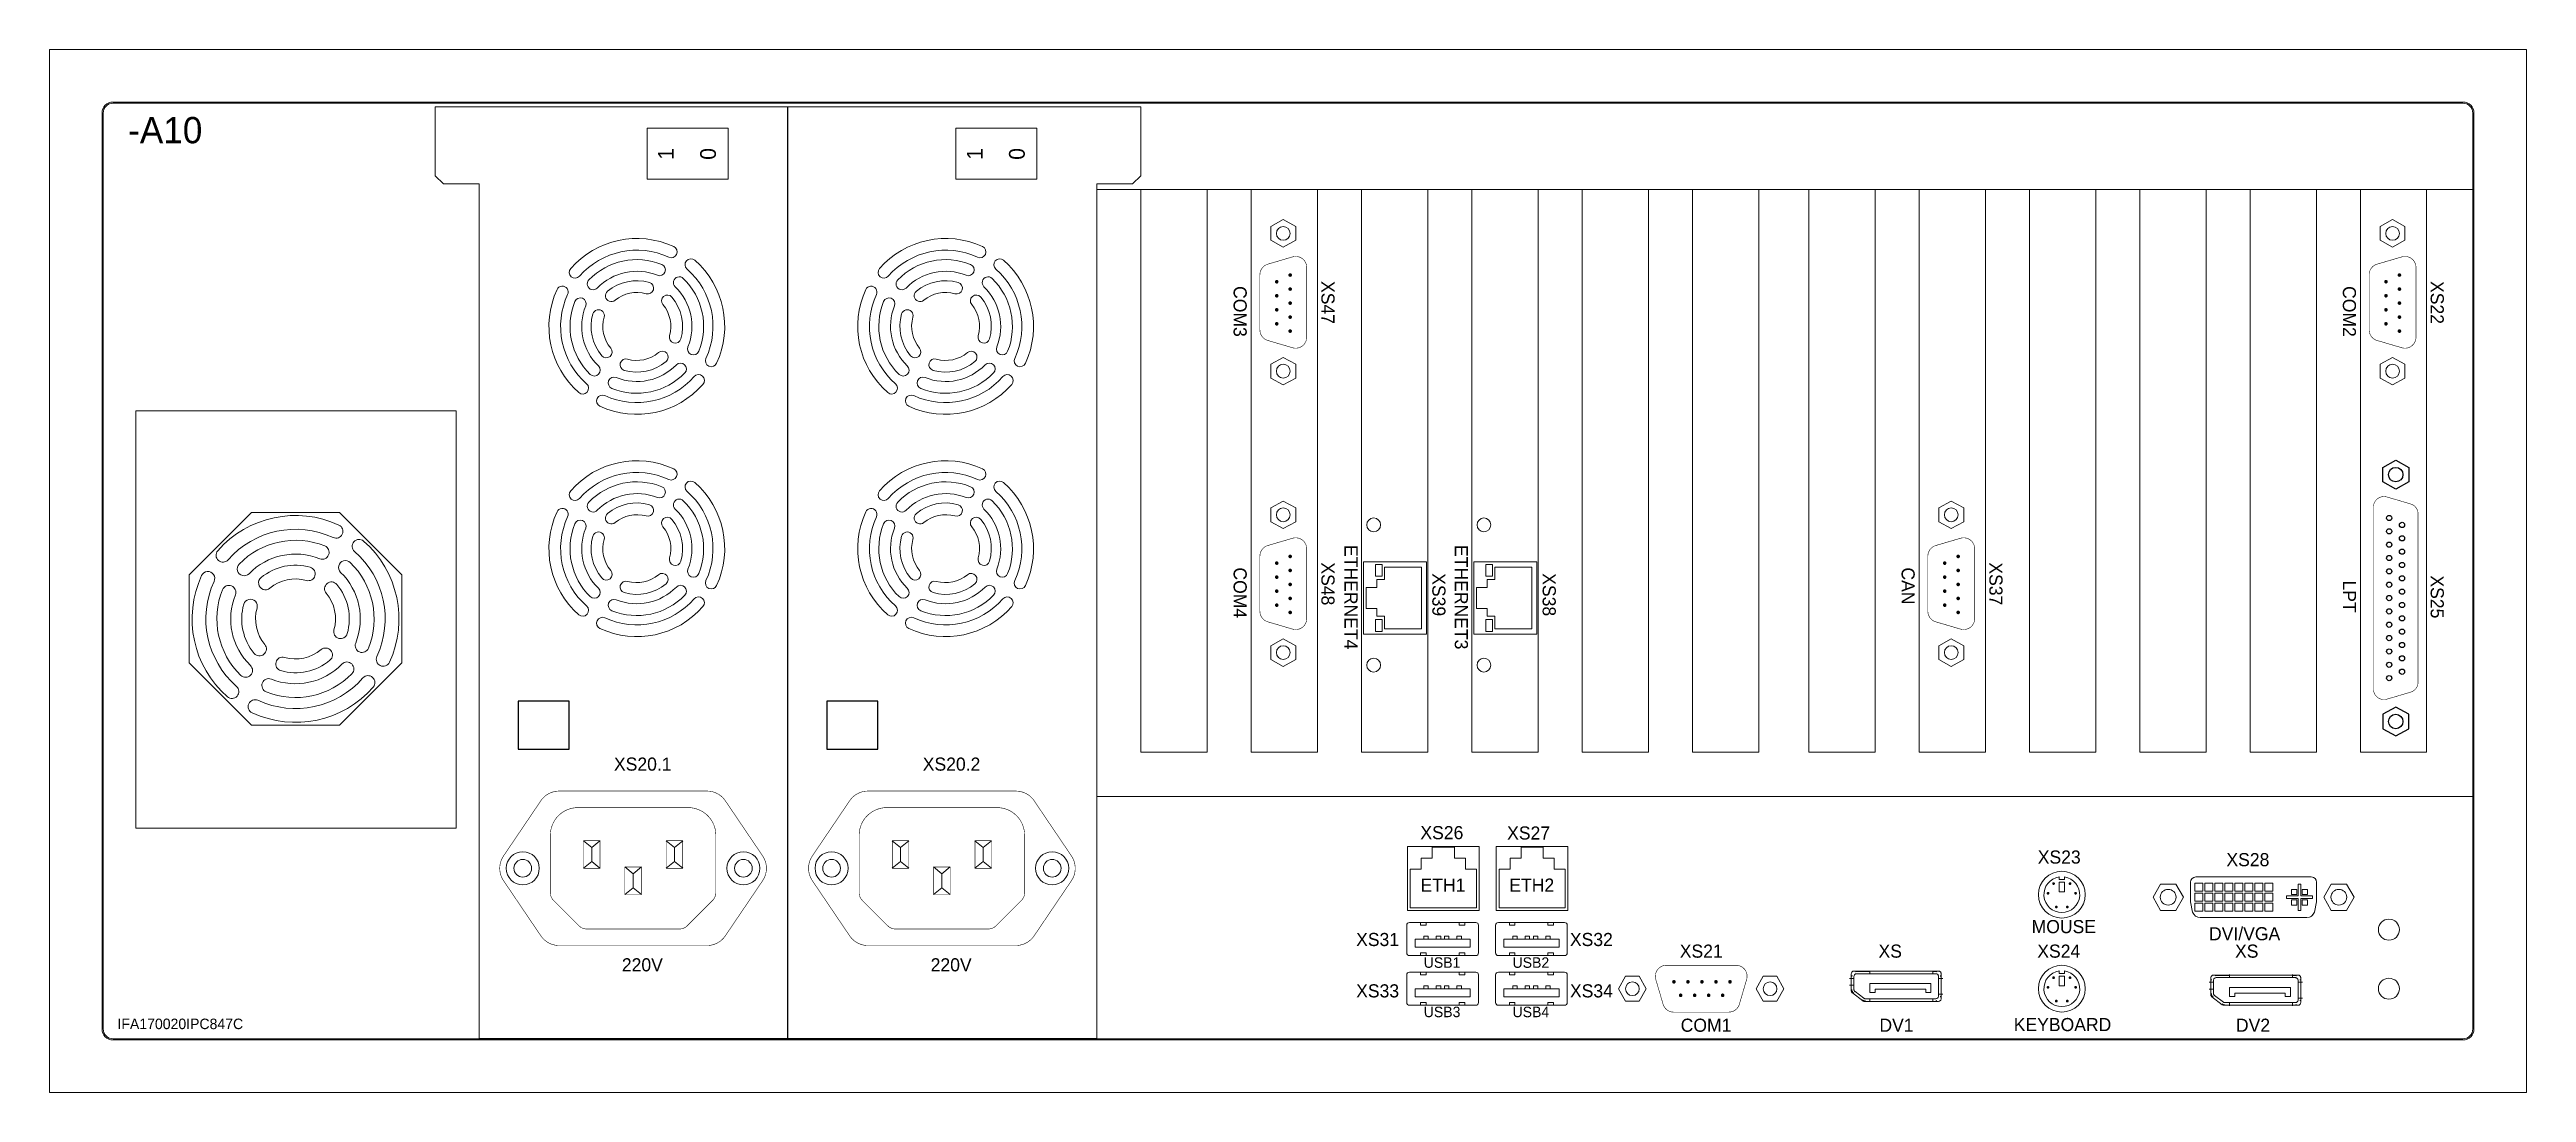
# Model space of a CAD drawing. Extents: x -2364 to 9601, y -871 to 1549.
# Drawn here: x -554.8 to -83.1, y 906.4 to 1104.9 of the extents above; entities that cross this region are included whole.
import ezdxf

# ---------------------------------------------------------------- set-up
doc = ezdxf.new("R2010")
doc.units = 0
doc.layers.get('0').update_dxf_attribs({"linetype": 'CONTINUOUS'})
for name, color, linetype in [('BAK', 134, 'CONTINUOUS'), ('CONNECTOR', 134, 'CONTINUOUS'), ('IPC', 150, 'CONTINUOUS'), ('NRS', 1, 'CONTINUOUS')]:
    doc.layers.add(name, color=color, linetype=linetype)

msp = doc.modelspace()

# ---------------------------------------------------------------- texts
at = {"color": 7, "lineweight": 13}
for s, height, p in [('-A10', 5, (-539.78884, 1087.09295)), ('IFA170020IPC847C', 2, (-541.83056, 918.44265))]:
    msp.add_text(s, height=height, dxfattribs=at).set_placement(p)
for s, p in [('1', (-435.89447, 1083.95234)), ('0', (-427.87061, 1083.95234)), ('1', (-377.09594, 1083.95234)), ('0', (-369.07208, 1083.95234))]:
    msp.add_text(s, height=3, rotation=90, dxfattribs=at).set_placement(p)
at = {"layer": 'NRS', "color": 7, "lineweight": 13}
for s, p in [('COM3', (-329.309, 1059.90866)), ('XS47', (-312.58811, 1060.86958)), ('COM2', (-118.09457, 1059.90866)), ('XS22', (-101.37369, 1060.86958)), ('ETHERNET4', (-308.1887, 1010.61181)), ('ETHERNET3', (-287.18253, 1010.61181)), ('COM4', (-329.309, 1006.34293)), ('XS48', (-312.58811, 1007.30384)), ('XS39', (-291.46781, 1005.2427)), ('XS38', (-270.46164, 1005.2427)), ('CAN', (-202.11926, 1006.34293)), ('XS37', (-185.39837, 1007.30384)), ('XS25', (-101.37369, 1004.82663)), ('LPT', (-118.09457, 1003.86571))]:
    msp.add_text(s, height=2.5, rotation=270, dxfattribs=at).set_placement(p)
for s, height, p in [('XS20.1', 2.5, (-447.29281, 967.6486)), ('XS20.2', 2.5, (-388.49427, 967.6486)), ('XS26', 2.5, (-293.73794, 954.60192)), ('XS27', 2.5, (-277.22312, 954.53618)), ('XS23', 2.5, (-176.18535, 949.95161)), ('XS28', 2.5, (-140.26288, 949.4578)), ('ETH1', 2.5, (-293.71441, 944.61353)), ('ETH2', 2.5, (-276.80483, 944.61353)), ('MOUSE', 2.5, (-177.35337, 936.7127)), ('XS31', 2.5, (-305.97705, 934.25867)), ('XS32', 2.5, (-265.26705, 934.25867)), ('XS21', 2.5, (-244.35256, 932.04127)), ('XS', 2.5, (-206.50721, 932.04127)), ('XS24', 2.5, (-176.27635, 932.04127)), ('DVI/VGA', 2.5, (-143.57588, 935.35349)), ('XS', 2.5, (-138.62274, 932.04127)), ('220V', 2.5, (-445.78727, 929.43897)), ('220V', 2.5, (-386.98874, 929.43897)), ('USB1', 2, (-293.1043, 930.11438)), ('USB2', 2, (-276.19472, 930.11438)), ('XS33', 2.5, (-305.96739, 924.47862)), ('XS34', 2.5, (-265.25739, 924.47862)), ('USB3', 2, (-293.10043, 920.71935)), ('USB4', 2, (-276.19085, 920.71935)), ('COM1', 2.5, (-244.17941, 917.93697)), ('DV1', 2.5, (-206.33407, 917.93697)), ('KEYBOARD', 2.5, (-180.75872, 918.0606)), ('DV2', 2.5, (-138.4496, 917.93697))]:
    msp.add_text(s, height=height, dxfattribs=at).set_placement(p)

# ---------------------------------------------------------------- linework, layer by layer
at = {"color": 7, "lineweight": 13}
for p, q in [((-95.23083, 1094.93915), (-542.66229, 1094.93915)), ((-95.23083, 1094.72909), (-542.66229, 1094.72909)), ((-544.76291, 1092.83854), (-544.76291, 918.48731)), ((-544.76291, 1092.83854), (-544.76291, 1091.71193)), ((-544.55285, 1092.83854), (-544.55285, 918.48731)), ((-481.35417, 1080.92116), (-481.35417, 1094.02501)), ((-481.35417, 1094.02501), (-346.96566, 1094.02501)), ((-346.96566, 1080.92116), (-346.96566, 1094.02501)), ((-93.34028, 918.48731), (-93.34028, 1092.83854)), ((-93.13022, 918.48731), (-93.13022, 1092.83854)), ((-479.77614, 1079.3858), (-481.35417, 1080.92116)), ((-348.54369, 1079.3858), (-346.96566, 1080.92116)), ((-472.95845, 1079.3858), (-479.77614, 1079.3858)), ((-472.95845, 1079.3858), (-472.95845, 916.59675)), ((-355.36138, 1078.2953), (-355.36138, 1079.3858)), ((-355.36138, 1079.3858), (-348.54369, 1079.3858)), ((-355.36138, 1078.2953), (-93.34028, 1078.2953)), ((-355.36138, 1078.2953), (-355.36138, 971.16382)), ((-355.36138, 1078.2953), (-355.36138, 971.16382)), ((-355.36138, 1078.2953), (-355.36138, 916.59675)), ((-346.95891, 1078.2953), (-346.95891, 971.16382)), ((-334.35521, 1078.2953), (-334.35521, 971.16382)), ((-334.35521, 1078.2953), (-334.35521, 971.16382)), ((-325.95274, 1078.2953), (-325.95274, 971.16382)), ((-325.95274, 1078.2953), (-325.95274, 971.16382)), ((-313.34904, 1078.2953), (-313.34904, 971.16382)), ((-313.34904, 1078.2953), (-313.34904, 971.16382)), ((-313.34904, 1078.2953), (-313.34904, 971.16382)), ((-304.94657, 1078.2953), (-304.94657, 971.16382)), ((-304.94657, 1078.2953), (-304.94657, 971.16382)), ((-304.94657, 1078.2953), (-304.94657, 971.16382)), ((-292.34287, 1078.2953), (-292.34287, 971.16382)), ((-292.34287, 1078.2953), (-292.34287, 971.16382)), ((-292.34287, 1078.2953), (-292.34287, 971.16382)), ((-292.34287, 1078.2953), (-292.34287, 971.16382)), ((-292.34287, 1078.2953), (-292.34287, 971.16382)), ((-292.34287, 1078.2953), (-292.34287, 971.16382)), ((-283.9404, 1078.2953), (-283.9404, 971.16382)), ((-283.9404, 1078.2953), (-283.9404, 971.16382)), ((-117.38832, 1078.2953), (-276.73501, 1078.2953)), ((-271.3367, 1078.2953), (-271.3367, 971.16382)), ((-271.3367, 1078.2953), (-271.3367, 971.16382)), ((-271.3367, 1078.2953), (-271.3367, 971.16382)), ((-271.3367, 1078.2953), (-271.3367, 971.16382)), ((-262.93423, 1078.2953), (-262.93423, 971.16382)), ((-250.33052, 1078.2953), (-250.33052, 971.16382)), ((-250.33052, 1078.2953), (-250.33052, 971.16382)), ((-241.92806, 1078.2953), (-241.92806, 971.16382)), ((-229.32435, 1078.2953), (-229.32435, 971.16382)), ((-229.32435, 1078.2953), (-229.32435, 971.16382)), ((-219.76918, 1078.2953), (-219.76918, 971.16382)), ((-219.76918, 1078.2953), (-219.76918, 971.16382)), ((-207.16548, 1078.2953), (-207.16548, 971.16382)), ((-207.16548, 1078.2953), (-207.16548, 971.16382)), ((-207.16548, 1078.2953), (-207.16548, 971.16382)), ((-207.16548, 1078.2953), (-207.16548, 971.16382)), ((-198.76301, 1078.2953), (-198.76301, 971.16382)), ((-198.76301, 1078.2953), (-198.76301, 971.16382)), ((-198.76301, 1078.2953), (-198.76301, 971.16382)), ((-186.1593, 1078.2953), (-186.1593, 971.16382)), ((-186.1593, 1078.2953), (-186.1593, 971.16382)), ((-186.1593, 1078.2953), (-186.1593, 971.16382)), ((-186.1593, 1078.2953), (-186.1593, 971.16382)), ((-186.1593, 1078.2953), (-186.1593, 971.16382)), ((-186.1593, 1078.2953), (-186.1593, 971.16382)), ((-177.75684, 1078.2953), (-177.75684, 971.16382)), ((-165.15313, 1078.2953), (-165.15313, 971.16382)), ((-165.15313, 1078.2953), (-165.15313, 971.16382)), ((-156.75066, 1078.2953), (-156.75066, 971.16382)), ((-144.14696, 1078.2953), (-144.14696, 971.16382)), ((-144.14696, 1078.2953), (-144.14696, 971.16382)), ((-135.74449, 1078.2953), (-135.74449, 971.16382)), ((-123.14079, 1078.2953), (-123.14079, 971.16382)), ((-114.73832, 1078.2953), (-114.73832, 971.16382)), ((-102.13462, 1078.2953), (-102.13462, 971.16382)), ((-322.20156, 1071.24092), (-319.84097, 1072.55236)), ((-322.20156, 1068.61804), (-322.20156, 1071.24092)), ((-319.84097, 1072.55236), (-317.48038, 1071.24092)), ((-317.48038, 1071.24092), (-317.48038, 1068.61804)), ((-110.98713, 1071.24092), (-108.62654, 1072.55236)), ((-110.98713, 1068.61804), (-110.98713, 1071.24092)), ((-108.62654, 1072.55236), (-106.26596, 1071.24092)), ((-106.26596, 1071.24092), (-106.26596, 1068.61804)), ((-319.84097, 1067.3066), (-322.20156, 1068.61804)), ((-317.48038, 1068.61804), (-319.84097, 1067.3066)), ((-108.62654, 1067.3066), (-110.98713, 1068.61804)), ((-106.26596, 1068.61804), (-108.62654, 1067.3066)), ((-322.20156, 1045.01216), (-319.84097, 1046.3236)), ((-322.20156, 1042.38929), (-322.20156, 1045.01216)), ((-319.84097, 1041.07785), (-322.20156, 1042.38929)), ((-319.84097, 1046.3236), (-317.48038, 1045.01216)), ((-317.48038, 1042.38929), (-319.84097, 1041.07785)), ((-317.48038, 1045.01216), (-317.48038, 1042.38929)), ((-110.98713, 1045.01216), (-108.62654, 1046.3236)), ((-110.98713, 1042.38929), (-110.98713, 1045.01216)), ((-108.62654, 1041.07785), (-110.98713, 1042.38929)), ((-108.62654, 1046.3236), (-106.26596, 1045.01216)), ((-106.26596, 1042.38929), (-108.62654, 1041.07785)), ((-106.26596, 1045.01216), (-106.26596, 1042.38929)), ((-322.20156, 1017.67518), (-319.84097, 1018.98662)), ((-319.84097, 1018.98662), (-317.48038, 1017.67518)), ((-195.01182, 1017.67518), (-192.65123, 1018.98662)), ((-192.65123, 1018.98662), (-190.29064, 1017.67518)), ((-528.17165, 1004.92517), (-516.31312, 1016.78371)), ((-516.31312, 1016.78371), (-499.54261, 1016.78371)), ((-499.54261, 1016.78371), (-487.68407, 1004.92517)), ((-322.20156, 1015.0523), (-322.20156, 1017.67518)), ((-319.84097, 1013.74087), (-322.20156, 1015.0523)), ((-317.48038, 1015.0523), (-319.84097, 1013.74087)), ((-317.48038, 1017.67518), (-317.48038, 1015.0523)), ((-195.01182, 1015.0523), (-195.01182, 1017.67518)), ((-192.65123, 1013.74087), (-195.01182, 1015.0523)), ((-190.29064, 1015.0523), (-192.65123, 1013.74087)), ((-190.29064, 1017.67518), (-190.29064, 1015.0523)), ((-528.17165, 988.15467), (-528.17165, 1004.92517)), ((-487.68407, 1004.92517), (-487.68407, 988.15467)), ((-304.55346, 1007.41046), (-304.55346, 993.66046)), ((-292.55346, 1007.41046), (-304.55346, 1007.41046)), ((-302.25631, 1004.66046), (-302.25631, 1006.91046)), ((-302.25631, 1006.91046), (-301.00631, 1006.91046)), ((-301.00631, 1004.66046), (-302.25631, 1004.66046)), ((-301.00631, 1006.91046), (-301.00631, 1004.66046)), ((-300.55346, 1006.41046), (-300.55346, 1004.03546)), ((-293.55346, 1006.41046), (-300.55346, 1006.41046)), ((-293.55346, 1006.41046), (-293.55346, 994.66046)), ((-292.55346, 1007.41046), (-292.55346, 993.66046)), ((-283.54729, 1007.41046), (-283.54729, 993.66046)), ((-271.54729, 1007.41046), (-283.54729, 1007.41046)), ((-281.25014, 1004.66046), (-281.25014, 1006.91046)), ((-281.25014, 1006.91046), (-280.00014, 1006.91046)), ((-280.00014, 1004.66046), (-281.25014, 1004.66046)), ((-280.00014, 1006.91046), (-280.00014, 1004.66046)), ((-279.54729, 1006.41046), (-279.54729, 1004.03546)), ((-272.54729, 1006.41046), (-279.54729, 1006.41046)), ((-272.54729, 1006.41046), (-272.54729, 994.66046)), ((-271.54729, 1007.41046), (-271.54729, 993.66046)), ((-304.05346, 1002.53546), (-304.05346, 998.53546)), ((-304.05346, 1002.53546), (-302.05346, 1002.53546)), ((-302.05346, 1004.03546), (-300.55346, 1004.03546)), ((-302.05346, 1004.03546), (-302.05346, 1002.53546)), ((-283.04729, 1002.53546), (-283.04729, 998.53546)), ((-283.04729, 1002.53546), (-281.04729, 1002.53546)), ((-281.04729, 1004.03546), (-279.54729, 1004.03546)), ((-281.04729, 1004.03546), (-281.04729, 1002.53546)), ((-304.05346, 998.53546), (-302.05346, 998.53546)), ((-301.00631, 996.41046), (-302.25631, 996.41046)), ((-302.25631, 996.41046), (-302.25631, 994.16046)), ((-302.05346, 998.53546), (-302.05346, 997.03546)), ((-302.05346, 997.03546), (-300.55346, 997.03546)), ((-301.00631, 994.16046), (-301.00631, 996.41046)), ((-300.55346, 997.03546), (-300.55346, 994.66046)), ((-283.04729, 998.53546), (-281.04729, 998.53546)), ((-280.00014, 996.41046), (-281.25014, 996.41046)), ((-281.25014, 996.41046), (-281.25014, 994.16046)), ((-281.04729, 998.53546), (-281.04729, 997.03546)), ((-281.04729, 997.03546), (-279.54729, 997.03546)), ((-280.00014, 994.16046), (-280.00014, 996.41046)), ((-279.54729, 997.03546), (-279.54729, 994.66046)), ((-322.20156, 991.44643), (-319.84097, 992.75786)), ((-322.20156, 988.82355), (-322.20156, 991.44643)), ((-319.84097, 992.75786), (-317.48038, 991.44643)), ((-317.48038, 991.44643), (-317.48038, 988.82355)), ((-292.55346, 993.66046), (-304.55346, 993.66046)), ((-302.25631, 994.16046), (-301.00631, 994.16046)), ((-293.55346, 994.66046), (-300.55346, 994.66046)), ((-271.54729, 993.66046), (-283.54729, 993.66046)), ((-281.25014, 994.16046), (-280.00014, 994.16046)), ((-272.54729, 994.66046), (-279.54729, 994.66046)), ((-195.01182, 991.44643), (-192.65123, 992.75786)), ((-195.01182, 988.82355), (-195.01182, 991.44643)), ((-192.65123, 992.75786), (-190.29064, 991.44643)), ((-190.29064, 991.44643), (-190.29064, 988.82355)), ((-516.31312, 976.29613), (-528.17165, 988.15467)), ((-487.68407, 988.15467), (-499.54261, 976.29613)), ((-319.84097, 987.51211), (-322.20156, 988.82355)), ((-317.48038, 988.82355), (-319.84097, 987.51211)), ((-192.65123, 987.51211), (-195.01182, 988.82355)), ((-190.29064, 988.82355), (-192.65123, 987.51211)), ((-499.54261, 976.29613), (-516.31312, 976.29613)), ((-334.35521, 971.16382), (-346.95891, 971.16382)), ((-313.34904, 971.16382), (-325.95274, 971.16382)), ((-292.34287, 971.16382), (-304.94657, 971.16382)), ((-292.34287, 971.16382), (-304.94657, 971.16382)), ((-292.34287, 971.16382), (-304.94657, 971.16382)), ((-271.3367, 971.16382), (-283.9404, 971.16382)), ((-271.3367, 971.16382), (-283.9404, 971.16382)), ((-250.33052, 971.16382), (-262.93423, 971.16382)), ((-229.32435, 971.16382), (-241.92806, 971.16382)), ((-207.16548, 971.16382), (-219.76918, 971.16382)), ((-186.1593, 971.16382), (-198.76301, 971.16382)), ((-186.1593, 971.16382), (-198.76301, 971.16382)), ((-165.15313, 971.16382), (-177.75684, 971.16382)), ((-144.14696, 971.16382), (-156.75066, 971.16382)), ((-123.14079, 971.16382), (-135.74449, 971.16382)), ((-102.13462, 971.16382), (-114.73832, 971.16382)), ((-93.34028, 962.76136), (-355.36138, 962.76136)), ((-453.10121, 954.31395), (-451.52574, 953.01724)), ((-451.52574, 953.01724), (-449.95028, 954.31395)), ((-451.52574, 953.01724), (-451.52574, 950.35912)), ((-437.34658, 954.31395), (-435.77111, 953.01724)), ((-435.77111, 953.01724), (-434.19565, 954.31395)), ((-435.77111, 953.01724), (-435.77111, 950.35912)), ((-394.30267, 954.31395), (-392.72721, 953.01724)), ((-392.72721, 953.01724), (-391.15175, 954.31395)), ((-392.72721, 953.01724), (-392.72721, 950.35912)), ((-378.54804, 954.31395), (-376.97258, 953.01724)), ((-376.97258, 953.01724), (-375.39712, 954.31395)), ((-376.97258, 953.01724), (-376.97258, 950.35912)), ((-296.19585, 953.22753), (-296.19585, 941.03176)), ((-296.19585, 953.22753), (-282.54184, 953.22753)), ((-291.46946, 953.11031), (-287.26823, 953.11031)), ((-291.46946, 951.00969), (-291.46946, 953.11031)), ((-287.26823, 953.11031), (-287.26823, 951.00969)), ((-282.54184, 941.03176), (-282.54184, 953.22753)), ((-279.28627, 953.22753), (-279.28627, 941.03176)), ((-279.28627, 953.22753), (-265.63226, 953.22753)), ((-274.55988, 951.00969), (-274.55988, 953.11031)), ((-274.55988, 953.11031), (-270.35865, 953.11031)), ((-270.35865, 953.11031), (-270.35865, 951.00969)), ((-265.63226, 941.03176), (-265.63226, 953.22753)), ((-453.10121, 949.06241), (-451.52574, 950.35912)), ((-451.52574, 950.35912), (-449.95028, 949.06241)), ((-445.22389, 949.32499), (-443.64843, 948.02827)), ((-443.64843, 948.02827), (-442.07296, 949.32499)), ((-443.64843, 948.02827), (-443.64843, 945.37016)), ((-437.34658, 949.06241), (-435.77111, 950.35912)), ((-435.77111, 950.35912), (-434.19565, 949.06241)), ((-394.30267, 949.06241), (-392.72721, 950.35912)), ((-392.72721, 950.35912), (-391.15175, 949.06241)), ((-386.42536, 949.32499), (-384.8499, 948.02827)), ((-384.8499, 948.02827), (-383.27443, 949.32499)), ((-384.8499, 948.02827), (-384.8499, 945.37016)), ((-378.54804, 949.06241), (-376.97258, 950.35912)), ((-376.97258, 950.35912), (-375.39712, 949.06241)), ((-295.6707, 941.55691), (-295.6707, 948.90907)), ((-295.6707, 948.90907), (-293.57008, 948.90907)), ((-293.57008, 948.90907), (-293.57008, 951.00969)), ((-293.57008, 951.00969), (-291.46946, 951.00969)), ((-287.26823, 951.00969), (-285.16761, 951.00969)), ((-285.16761, 951.00969), (-285.16761, 948.90907)), ((-285.16761, 948.90907), (-283.06699, 948.90907)), ((-283.06699, 948.90907), (-283.06699, 941.55691)), ((-278.76112, 948.90907), (-276.6605, 948.90907)), ((-278.76112, 941.55691), (-278.76112, 948.90907)), ((-276.6605, 951.00969), (-274.55988, 951.00969)), ((-276.6605, 948.90907), (-276.6605, 951.00969)), ((-270.35865, 951.00969), (-268.25803, 951.00969)), ((-268.25803, 951.00969), (-268.25803, 948.90907)), ((-268.25803, 948.90907), (-266.15741, 948.90907)), ((-266.15741, 948.90907), (-266.15741, 941.55691)), ((-445.22389, 944.07344), (-443.64843, 945.37016)), ((-443.64843, 945.37016), (-442.07296, 944.07344)), ((-386.42536, 944.07344), (-384.8499, 945.37016)), ((-384.8499, 945.37016), (-383.27443, 944.07344)), ((-172.12876, 947.45992), (-172.12876, 946.93535)), ((-172.12876, 946.93535), (-171.07961, 946.93535)), ((-172.12876, 944.57476), (-172.12876, 946.41077)), ((-172.12876, 946.41077), (-171.07961, 946.41077)), ((-171.07961, 944.57476), (-172.12876, 944.57476)), ((-171.07961, 946.93535), (-171.07961, 947.45992)), ((-171.07961, 946.41077), (-171.07961, 944.57476)), ((-152.79173, 946.05637), (-154.2351, 943.55637)), ((-154.2351, 943.55637), (-152.79173, 941.05637)), ((-149.90497, 946.05637), (-152.79173, 946.05637)), ((-148.4616, 943.55637), (-149.90497, 946.05637)), ((-149.90497, 941.05637), (-148.4616, 943.55637)), ((-147.09835, 942.69637), (-147.09835, 946.41637)), ((-146.25835, 944.71137), (-146.25835, 946.21137)), ((-146.25835, 946.21137), (-144.75835, 946.21137)), ((-146.25835, 944.71137), (-144.75835, 944.71137)), ((-146.25835, 942.80637), (-146.25835, 944.30637)), ((-146.25835, 944.30637), (-144.75835, 944.30637)), ((-146.09835, 947.41637), (-124.09835, 947.41637)), ((-144.75835, 944.71137), (-144.75835, 946.21137)), ((-144.75835, 942.80637), (-144.75835, 944.30637)), ((-144.35335, 944.71137), (-144.35335, 946.21137)), ((-144.35335, 946.21137), (-142.85335, 946.21137)), ((-144.35335, 944.71137), (-142.85335, 944.71137)), ((-144.35335, 944.30637), (-142.85335, 944.30637)), ((-144.35335, 942.80637), (-144.35335, 944.30637)), ((-142.85335, 944.71137), (-142.85335, 946.21137)), ((-142.85335, 942.80637), (-142.85335, 944.30637)), ((-142.44835, 944.71137), (-142.44835, 946.21137)), ((-142.44835, 946.21137), (-140.94835, 946.21137)), ((-142.44835, 944.71137), (-140.94835, 944.71137)), ((-142.44835, 944.30637), (-140.94835, 944.30637)), ((-142.44835, 942.80637), (-142.44835, 944.30637)), ((-140.94835, 944.71137), (-140.94835, 946.21137)), ((-140.94835, 942.80637), (-140.94835, 944.30637)), ((-140.54335, 944.71137), (-140.54335, 946.21137)), ((-140.54335, 946.21137), (-139.04335, 946.21137)), ((-140.54335, 944.71137), (-139.04335, 944.71137)), ((-140.54335, 944.30637), (-139.04335, 944.30637)), ((-140.54335, 942.80637), (-140.54335, 944.30637)), ((-139.04335, 944.71137), (-139.04335, 946.21137)), ((-139.04335, 942.80637), (-139.04335, 944.30637)), ((-138.63835, 944.71137), (-138.63835, 946.21137)), ((-138.63835, 946.21137), (-137.13835, 946.21137)), ((-138.63835, 944.71137), (-137.13835, 944.71137)), ((-138.63835, 944.30637), (-137.13835, 944.30637)), ((-138.63835, 942.80637), (-138.63835, 944.30637)), ((-137.13835, 944.71137), (-137.13835, 946.21137)), ((-137.13835, 942.80637), (-137.13835, 944.30637)), ((-136.73335, 944.71137), (-136.73335, 946.21137)), ((-136.73335, 946.21137), (-135.23335, 946.21137)), ((-136.73335, 944.71137), (-135.23335, 944.71137)), ((-136.73335, 944.30637), (-135.23335, 944.30637)), ((-136.73335, 942.80637), (-136.73335, 944.30637)), ((-135.23335, 944.71137), (-135.23335, 946.21137)), ((-135.23335, 942.80637), (-135.23335, 944.30637)), ((-134.82835, 944.71137), (-134.82835, 946.21137)), ((-134.82835, 946.21137), (-133.32835, 946.21137)), ((-134.82835, 944.71137), (-133.32835, 944.71137)), ((-134.82835, 944.30637), (-133.32835, 944.30637)), ((-134.82835, 942.80637), (-134.82835, 944.30637)), ((-133.32835, 944.71137), (-133.32835, 946.21137)), ((-133.32835, 942.80637), (-133.32835, 944.30637)), ((-132.92335, 944.71137), (-132.92335, 946.21137)), ((-132.92335, 946.21137), (-131.42335, 946.21137)), ((-132.92335, 944.71137), (-131.42335, 944.71137)), ((-132.92335, 944.30637), (-131.42335, 944.30637)), ((-132.92335, 942.80637), (-132.92335, 944.30637)), ((-131.42335, 944.71137), (-131.42335, 946.21137)), ((-131.42335, 942.80637), (-131.42335, 944.30637)), ((-128.84835, 943.80637), (-126.59835, 943.80637)), ((-128.84835, 943.30637), (-128.84835, 943.80637)), ((-128.84835, 943.30637), (-126.59835, 943.30637)), ((-127.84835, 944.05637), (-127.84835, 945.05637)), ((-127.84835, 945.05637), (-126.84835, 945.05637)), ((-127.84835, 944.05637), (-126.84835, 944.05637)), ((-126.84835, 944.05637), (-126.84835, 945.05637)), ((-126.59835, 943.80637), (-126.59835, 946.05637)), ((-126.59835, 946.05637), (-126.09835, 946.05637)), ((-126.59835, 941.05637), (-126.59835, 943.30637)), ((-126.09835, 943.80637), (-126.09835, 946.05637)), ((-126.09835, 943.80637), (-123.84835, 943.80637)), ((-126.09835, 943.30637), (-123.84835, 943.30637)), ((-126.09835, 941.05637), (-126.09835, 943.30637)), ((-125.84835, 944.05637), (-125.84835, 945.05637)), ((-125.84835, 945.05637), (-124.84835, 945.05637)), ((-125.84835, 944.05637), (-124.84835, 944.05637)), ((-124.84835, 944.05637), (-124.84835, 945.05637)), ((-123.84835, 943.30637), (-123.84835, 943.80637)), ((-123.09835, 942.69637), (-123.09835, 946.41637)), ((-121.7351, 943.55637), (-120.29173, 946.05637)), ((-120.29173, 941.05637), (-121.7351, 943.55637)), ((-120.29173, 946.05637), (-117.40497, 946.05637)), ((-117.40497, 946.05637), (-115.9616, 943.55637)), ((-115.9616, 943.55637), (-117.40497, 941.05637)), ((-296.19585, 941.03176), (-282.54184, 941.03176)), ((-295.80573, 938.74456), (-283.20102, 938.74456)), ((-283.06699, 941.55691), (-295.6707, 941.55691)), ((-293.70495, 938.21937), (-293.70495, 938.74456)), ((-292.65456, 938.21937), (-292.65456, 938.74456)), ((-286.3522, 938.74456), (-286.3522, 938.21937)), ((-285.3018, 938.74456), (-285.3018, 938.21937)), ((-279.28627, 941.03176), (-265.63226, 941.03176)), ((-278.89615, 938.74456), (-266.29144, 938.74456)), ((-266.15741, 941.55691), (-278.76112, 941.55691)), ((-276.79537, 938.21937), (-276.79537, 938.74456)), ((-275.74498, 938.21937), (-275.74498, 938.74456)), ((-269.44262, 938.74456), (-269.44262, 938.21937)), ((-268.39222, 938.74456), (-268.39222, 938.21937)), ((-152.79173, 941.05637), (-149.90497, 941.05637)), ((-147.09835, 942.69637), (-146.69024, 940.72203)), ((-146.25835, 942.80637), (-144.75835, 942.80637)), ((-146.25835, 942.40137), (-146.25835, 940.90137)), ((-146.25835, 942.40137), (-144.75835, 942.40137)), ((-146.25835, 940.90137), (-144.75835, 940.90137)), ((-145.26721, 939.69637), (-124.92949, 939.69637)), ((-144.75835, 942.40137), (-144.75835, 940.90137)), ((-144.35335, 942.80637), (-142.85335, 942.80637)), ((-144.35335, 942.40137), (-142.85335, 942.40137)), ((-144.35335, 942.40137), (-144.35335, 940.90137)), ((-144.35335, 940.90137), (-142.85335, 940.90137)), ((-142.85335, 942.40137), (-142.85335, 940.90137)), ((-142.44835, 942.80637), (-140.94835, 942.80637)), ((-142.44835, 942.40137), (-140.94835, 942.40137)), ((-142.44835, 942.40137), (-142.44835, 940.90137)), ((-142.44835, 940.90137), (-140.94835, 940.90137)), ((-140.94835, 942.40137), (-140.94835, 940.90137)), ((-140.54335, 942.80637), (-139.04335, 942.80637)), ((-140.54335, 942.40137), (-139.04335, 942.40137)), ((-140.54335, 942.40137), (-140.54335, 940.90137)), ((-140.54335, 940.90137), (-139.04335, 940.90137)), ((-139.04335, 942.40137), (-139.04335, 940.90137)), ((-138.63835, 942.80637), (-137.13835, 942.80637)), ((-138.63835, 942.40137), (-137.13835, 942.40137)), ((-138.63835, 942.40137), (-138.63835, 940.90137)), ((-138.63835, 940.90137), (-137.13835, 940.90137)), ((-137.13835, 942.40137), (-137.13835, 940.90137)), ((-136.73335, 942.80637), (-135.23335, 942.80637)), ((-136.73335, 942.40137), (-135.23335, 942.40137)), ((-136.73335, 942.40137), (-136.73335, 940.90137)), ((-136.73335, 940.90137), (-135.23335, 940.90137)), ((-135.23335, 942.40137), (-135.23335, 940.90137)), ((-134.82835, 942.80637), (-133.32835, 942.80637)), ((-134.82835, 942.40137), (-133.32835, 942.40137)), ((-134.82835, 942.40137), (-134.82835, 940.90137)), ((-134.82835, 940.90137), (-133.32835, 940.90137)), ((-133.32835, 942.40137), (-133.32835, 940.90137)), ((-132.92335, 942.80637), (-131.42335, 942.80637)), ((-132.92335, 942.40137), (-131.42335, 942.40137)), ((-132.92335, 942.40137), (-132.92335, 940.90137)), ((-132.92335, 940.90137), (-131.42335, 940.90137)), ((-131.42335, 942.40137), (-131.42335, 940.90137)), ((-127.84835, 943.05637), (-126.84835, 943.05637)), ((-127.84835, 943.05637), (-127.84835, 942.05637)), ((-127.84835, 942.05637), (-126.84835, 942.05637)), ((-126.84835, 943.05637), (-126.84835, 942.05637)), ((-126.59835, 941.05637), (-126.09835, 941.05637)), ((-125.84835, 943.05637), (-125.84835, 942.05637)), ((-125.84835, 943.05637), (-124.84835, 943.05637)), ((-125.84835, 942.05637), (-124.84835, 942.05637)), ((-124.84835, 943.05637), (-124.84835, 942.05637)), ((-123.09835, 942.69637), (-123.50646, 940.72203)), ((-117.40497, 941.05637), (-120.29173, 941.05637)), ((-296.33093, 932.9674), (-296.33093, 938.21937)), ((-284.25141, 935.59338), (-294.75534, 935.59338)), ((-294.75534, 935.59338), (-294.75534, 934.01779)), ((-294.75534, 934.01779), (-284.25141, 934.01779)), ((-293.70495, 938.21937), (-292.65456, 938.21937)), ((-292.2344, 936.11858), (-293.07471, 936.11858)), ((-293.07471, 936.11858), (-293.07471, 935.59338)), ((-292.2344, 936.11858), (-292.2344, 935.59338)), ((-289.87101, 936.11858), (-290.71133, 936.11858)), ((-290.71133, 936.11858), (-290.71133, 935.59338)), ((-289.87101, 936.11858), (-289.87101, 935.59338)), ((-289.13574, 935.59338), (-289.13574, 936.11858)), ((-288.29542, 936.11858), (-289.13574, 936.11858)), ((-288.29542, 935.59338), (-288.29542, 936.11858)), ((-286.77235, 935.59338), (-286.77235, 936.11858)), ((-285.93204, 936.11858), (-286.77235, 936.11858)), ((-286.3522, 938.21937), (-285.3018, 938.21937)), ((-285.93204, 935.59338), (-285.93204, 936.11858)), ((-284.25141, 934.01779), (-284.25141, 935.59338)), ((-282.67582, 938.21937), (-282.67582, 932.9674)), ((-279.42135, 932.9674), (-279.42135, 938.21937)), ((-277.84576, 935.59338), (-277.84576, 934.01779)), ((-267.34183, 935.59338), (-277.84576, 935.59338)), ((-277.84576, 934.01779), (-267.34183, 934.01779)), ((-276.79537, 938.21937), (-275.74498, 938.21937)), ((-275.32482, 936.11858), (-276.16513, 936.11858)), ((-276.16513, 936.11858), (-276.16513, 935.59338)), ((-275.32482, 936.11858), (-275.32482, 935.59338)), ((-272.96143, 936.11858), (-273.80175, 936.11858)), ((-273.80175, 936.11858), (-273.80175, 935.59338)), ((-272.96143, 936.11858), (-272.96143, 935.59338)), ((-272.22616, 935.59338), (-272.22616, 936.11858)), ((-271.38584, 936.11858), (-272.22616, 936.11858)), ((-271.38584, 935.59338), (-271.38584, 936.11858)), ((-269.86277, 935.59338), (-269.86277, 936.11858)), ((-269.02246, 936.11858), (-269.86277, 936.11858)), ((-269.44262, 938.21937), (-268.39222, 938.21937)), ((-269.02246, 935.59338), (-269.02246, 936.11858)), ((-267.34183, 934.01779), (-267.34183, 935.59338)), ((-265.76624, 938.21937), (-265.76624, 932.9674)), ((-283.20102, 932.4422), (-295.80573, 932.4422)), ((-295.80573, 929.29103), (-283.20102, 929.29103)), ((-293.70495, 932.4422), (-293.70495, 932.9674)), ((-292.65456, 932.9674), (-293.70495, 932.9674)), ((-293.70495, 928.76583), (-293.70495, 929.29103)), ((-292.65456, 932.4422), (-292.65456, 932.9674)), ((-292.65456, 928.76583), (-292.65456, 929.29103)), ((-285.3018, 932.9674), (-286.3522, 932.9674)), ((-286.3522, 932.9674), (-286.3522, 932.4422)), ((-286.3522, 929.29103), (-286.3522, 928.76583)), ((-285.3018, 932.9674), (-285.3018, 932.4422)), ((-285.3018, 929.29103), (-285.3018, 928.76583)), ((-266.29144, 932.4422), (-278.89615, 932.4422)), ((-278.89615, 929.29103), (-266.29144, 929.29103)), ((-276.79537, 932.4422), (-276.79537, 932.9674)), ((-275.74498, 932.9674), (-276.79537, 932.9674)), ((-276.79537, 928.76583), (-276.79537, 929.29103)), ((-275.74498, 932.4422), (-275.74498, 932.9674)), ((-275.74498, 928.76583), (-275.74498, 929.29103)), ((-269.44262, 932.9674), (-269.44262, 932.4422)), ((-268.39222, 932.9674), (-269.44262, 932.9674)), ((-269.44262, 929.29103), (-269.44262, 928.76583)), ((-268.39222, 932.9674), (-268.39222, 932.4422)), ((-268.39222, 929.29103), (-268.39222, 928.76583)), ((-172.12876, 929.54958), (-172.12876, 929.02501)), ((-171.07961, 929.02501), (-171.07961, 929.54958)), ((-296.33093, 923.51386), (-296.33093, 928.76583)), ((-284.25141, 926.13985), (-294.75534, 926.13985)), ((-294.75534, 926.13985), (-294.75534, 924.56426)), ((-294.75534, 924.56426), (-284.25141, 924.56426)), ((-293.70495, 928.76583), (-292.65456, 928.76583)), ((-292.2344, 926.66504), (-293.07471, 926.66504)), ((-293.07471, 926.66504), (-293.07471, 926.13985)), ((-292.2344, 926.66504), (-292.2344, 926.13985)), ((-289.87101, 926.66504), (-290.71133, 926.66504)), ((-290.71133, 926.66504), (-290.71133, 926.13985)), ((-289.87101, 926.66504), (-289.87101, 926.13985)), ((-289.13574, 926.13985), (-289.13574, 926.66504)), ((-288.29542, 926.66504), (-289.13574, 926.66504)), ((-288.29542, 926.13985), (-288.29542, 926.66504)), ((-286.77235, 926.13985), (-286.77235, 926.66504)), ((-285.93204, 926.66504), (-286.77235, 926.66504)), ((-286.3522, 928.76583), (-285.3018, 928.76583)), ((-285.93204, 926.13985), (-285.93204, 926.66504)), ((-284.25141, 924.56426), (-284.25141, 926.13985)), ((-282.67582, 928.76583), (-282.67582, 923.51386)), ((-279.42135, 923.51386), (-279.42135, 928.76583)), ((-267.34183, 926.13985), (-277.84576, 926.13985)), ((-277.84576, 926.13985), (-277.84576, 924.56426)), ((-277.84576, 924.56426), (-267.34183, 924.56426)), ((-276.79537, 928.76583), (-275.74498, 928.76583)), ((-275.32482, 926.66504), (-276.16513, 926.66504)), ((-276.16513, 926.66504), (-276.16513, 926.13985)), ((-275.32482, 926.66504), (-275.32482, 926.13985)), ((-273.80175, 926.66504), (-273.80175, 926.13985)), ((-272.96143, 926.66504), (-273.80175, 926.66504)), ((-272.96143, 926.66504), (-272.96143, 926.13985)), ((-272.22616, 926.13985), (-272.22616, 926.66504)), ((-271.38584, 926.66504), (-272.22616, 926.66504)), ((-271.38584, 926.13985), (-271.38584, 926.66504)), ((-269.86277, 926.13985), (-269.86277, 926.66504)), ((-269.02246, 926.66504), (-269.86277, 926.66504)), ((-269.44262, 928.76583), (-268.39222, 928.76583)), ((-269.02246, 926.13985), (-269.02246, 926.66504)), ((-267.34183, 924.56426), (-267.34183, 926.13985)), ((-265.76624, 928.76583), (-265.76624, 923.51386)), ((-256.00216, 926.13985), (-254.69073, 928.50043)), ((-254.69073, 923.77926), (-256.00216, 926.13985)), ((-254.69073, 928.50043), (-252.06785, 928.50043)), ((-252.06785, 928.50043), (-250.75641, 926.13985)), ((-250.75641, 926.13985), (-252.06785, 923.77926)), ((-229.77341, 926.13985), (-228.46197, 928.50043)), ((-228.46197, 923.77926), (-229.77341, 926.13985)), ((-228.46197, 928.50043), (-225.8391, 928.50043)), ((-225.8391, 928.50043), (-224.52766, 926.13985)), ((-224.52766, 926.13985), (-225.8391, 923.77926)), ((-172.12876, 929.02501), (-171.07961, 929.02501)), ((-172.12876, 928.50043), (-171.07961, 928.50043)), ((-172.12876, 926.66442), (-172.12876, 928.50043)), ((-171.07961, 926.66442), (-172.12876, 926.66442)), ((-171.07961, 928.50043), (-171.07961, 926.66442)), ((-283.20102, 922.98867), (-295.80573, 922.98867)), ((-293.70495, 922.98867), (-293.70495, 923.51386)), ((-292.65456, 923.51386), (-293.70495, 923.51386)), ((-292.65456, 922.98867), (-292.65456, 923.51386)), ((-285.3018, 923.51386), (-286.3522, 923.51386)), ((-286.3522, 923.51386), (-286.3522, 922.98867)), ((-285.3018, 923.51386), (-285.3018, 922.98867)), ((-266.29144, 922.98867), (-278.89615, 922.98867)), ((-276.79537, 922.98867), (-276.79537, 923.51386)), ((-275.74498, 923.51386), (-276.79537, 923.51386)), ((-275.74498, 922.98867), (-275.74498, 923.51386)), ((-268.39222, 923.51386), (-269.44262, 923.51386)), ((-269.44262, 923.51386), (-269.44262, 922.98867)), ((-268.39222, 923.51386), (-268.39222, 922.98867)), ((-252.06785, 923.77926), (-254.69073, 923.77926)), ((-225.8391, 923.77926), (-228.46197, 923.77926)), ((-542.66229, 916.59675), (-95.23083, 916.59675)), ((-542.66229, 916.38669), (-95.23083, 916.38669))]:
    msp.add_line(p, q, dxfattribs=at)
for p, q in [((-414.15992, 916.59675), (-414.15992, 1094.02501)), ((-355.36138, 916.59675), (-472.95845, 916.59675)), ((-472.95845, 916.59675), (-414.15992, 916.59675))]:
    msp.add_line(p, q)
for points in [[(-554.76291, 1104.93915), (-83.13022, 1104.93915), (-83.13022, 906.38669), (-554.76291, 906.38669)], [(-440.96217, 1080.25313), (-440.96217, 1089.97677), (-425.54791, 1089.97677), (-425.54791, 1080.25313)], [(-382.16364, 1080.25313), (-382.16364, 1089.97677), (-366.74938, 1089.97677), (-366.74938, 1080.25313)], [(-538.31366, 1036.17904), (-477.3268, 1036.17904), (-477.3268, 956.70323), (-538.31366, 956.70323)]]:
    msp.add_lwpolyline(points, close=True, dxfattribs=at)
for points, const_width in [([(-315.38208, 1063.45313), (-315.38208, 1050.17707, -0.500705616), (-318.07245, 1048.16404), (-322.79362, 1049.55262, -0.332706414), (-324.29986, 1051.56566), (-324.29986, 1062.06455, -0.332706414), (-322.79362, 1064.07759), (-318.07245, 1065.46617, -0.500705616)], 0.10492), ([(-318.70187, 1062.00703, 1), (-318.3595, 1062.00703, 1)], 0.34237), ([(-104.16766, 1063.45313), (-104.16766, 1050.17707, -0.500705616), (-106.85803, 1048.16404), (-111.5792, 1049.55262, -0.332706414), (-113.08543, 1051.56566), (-113.08543, 1062.06455, -0.332706414), (-111.5792, 1064.07759), (-106.85803, 1065.46617, -0.500705616)], 0.10492), ([(-107.48745, 1062.00703, 1), (-107.14508, 1062.00703, 1)], 0.34237), ([(-321.26565, 1060.72887, 1), (-320.92328, 1060.72887, 1)], 0.34237), ([(-321.26565, 1058.06109, 1), (-320.92328, 1058.06109, 1)], 0.34237), ([(-318.70187, 1059.33925, 1), (-318.3595, 1059.33925, 1)], 0.34237), ([(-318.70187, 1056.67146, 1), (-318.3595, 1056.67146, 1)], 0.34237), ([(-110.05123, 1060.72887, 1), (-109.70886, 1060.72887, 1)], 0.34237), ([(-110.05123, 1058.06109, 1), (-109.70886, 1058.06109, 1)], 0.34237), ([(-107.48745, 1059.33925, 1), (-107.14508, 1059.33925, 1)], 0.34237), ([(-107.48745, 1056.67146, 1), (-107.14508, 1056.67146, 1)], 0.34237), ([(-321.26565, 1055.3933, 1), (-320.92328, 1055.3933, 1)], 0.34237), ([(-321.26565, 1052.72552, 1), (-320.92328, 1052.72552, 1)], 0.34237), ([(-318.70187, 1054.00368, 1), (-318.3595, 1054.00368, 1)], 0.34237), ([(-110.05123, 1055.3933, 1), (-109.70886, 1055.3933, 1)], 0.34237), ([(-110.05123, 1052.72552, 1), (-109.70886, 1052.72552, 1)], 0.34237), ([(-107.48745, 1054.00368, 1), (-107.14508, 1054.00368, 1)], 0.34237), ([(-318.70187, 1051.33589, 1), (-318.3595, 1051.33589, 1)], 0.34237), ([(-107.48745, 1051.33589, 1), (-107.14508, 1051.33589, 1)], 0.34237), ([(-315.38208, 1009.88739), (-315.38208, 996.61134, -0.500705616), (-318.07245, 994.5983), (-322.79362, 995.98688, -0.332706414), (-324.29986, 997.99992), (-324.29986, 1008.49881, -0.332706414), (-322.79362, 1010.51185), (-318.07245, 1011.90043, -0.500705616)], 0.10492), ([(-188.19234, 1009.88739), (-188.19234, 996.61134, -0.500705616), (-190.88271, 994.5983), (-195.60389, 995.98688, -0.332706414), (-197.11012, 997.99992), (-197.11012, 1008.49881, -0.332706414), (-195.60389, 1010.51185), (-190.88271, 1011.90043, -0.500705616)], 0.10492), ([(-321.26565, 1007.16313, 1), (-320.92328, 1007.16313, 1)], 0.34237), ([(-321.26565, 1004.49535, 1), (-320.92328, 1004.49535, 1)], 0.34237), ([(-318.70187, 1008.44129, 1), (-318.3595, 1008.44129, 1)], 0.34237), ([(-318.70187, 1005.77351, 1), (-318.3595, 1005.77351, 1)], 0.34237), ([(-194.07592, 1007.16313, 1), (-193.73355, 1007.16313, 1)], 0.34237), ([(-194.07592, 1004.49535, 1), (-193.73355, 1004.49535, 1)], 0.34237), ([(-191.51214, 1008.44129, 1), (-191.16977, 1008.44129, 1)], 0.34237), ([(-191.51214, 1005.77351, 1), (-191.16977, 1005.77351, 1)], 0.34237), ([(-321.26565, 1001.82756, 1), (-320.92328, 1001.82756, 1)], 0.34237), ([(-318.70187, 1003.10572, 1), (-318.3595, 1003.10572, 1)], 0.34237), ([(-318.70187, 1000.43794, 1), (-318.3595, 1000.43794, 1)], 0.34237), ([(-194.07592, 1001.82756, 1), (-193.73355, 1001.82756, 1)], 0.34237), ([(-191.51214, 1003.10572, 1), (-191.16977, 1003.10572, 1)], 0.34237), ([(-191.51214, 1000.43794, 1), (-191.16977, 1000.43794, 1)], 0.34237), ([(-321.26565, 999.15978, 1), (-320.92328, 999.15978, 1)], 0.34237), ([(-318.70187, 997.77016, 1), (-318.3595, 997.77016, 1)], 0.34237), ([(-194.07592, 999.15978, 1), (-193.73355, 999.15978, 1)], 0.34237), ([(-191.51214, 997.77016, 1), (-191.16977, 997.77016, 1)], 0.34237), ([(-457.73258, 963.76673), (-429.56428, 963.76673, -0.248970266), (-426.08447, 961.91949), (-418.97944, 951.4164, -0.306467457), (-418.97944, 946.70842), (-426.08447, 936.20533, -0.248970266), (-429.56428, 934.35809), (-457.73258, 934.35809, -0.248970266), (-461.21239, 936.20533), (-468.31742, 946.70842, -0.306467457), (-468.31742, 951.4164), (-461.21239, 961.91949, -0.248970266)], 0.10503), ([(-398.93405, 963.76673), (-370.76575, 963.76673, -0.248970266), (-367.28593, 961.91949), (-360.1809, 951.4164, -0.306467457), (-360.1809, 946.70842), (-367.28593, 936.20533, -0.248970266), (-370.76575, 934.35809), (-398.93405, 934.35809, -0.248970266), (-402.41386, 936.20533), (-409.51889, 946.70842, -0.306467457), (-409.51889, 951.4164), (-402.41386, 961.91949, -0.248970266)], 0.10503), ([(-454.15151, 960.6158), (-433.14534, 960.6158, -0.414213562), (-427.8938, 955.36426), (-427.8938, 944.42612, -0.198912367), (-428.50906, 942.94076), (-433.32555, 938.12427, -0.198912367), (-434.81091, 937.50901), (-452.48595, 937.50901, -0.198912367), (-453.97131, 938.12427), (-458.7878, 942.94076, -0.198912367), (-459.40306, 944.42612), (-459.40306, 955.36426, -0.414213562)], 0.10503), ([(-395.35298, 960.6158), (-374.34681, 960.6158, -0.414213562), (-369.09527, 955.36426), (-369.09527, 944.42612, -0.198912367), (-369.71052, 942.94076), (-374.52701, 938.12427, -0.198912367), (-376.01237, 937.50901), (-393.68742, 937.50901, -0.198912367), (-395.17278, 938.12427), (-399.98927, 942.94076, -0.198912367), (-400.60452, 944.42612), (-400.60452, 955.36426, -0.414213562)], 0.10503), ([(-174.35821, 944.31247, 1), (-174.09592, 944.31247, 1)], 0.26229), ([(-173.30906, 946.14849, 1), (-173.04677, 946.14849, 1)], 0.26229), ([(-170.1616, 946.14849, 1), (-169.89932, 946.14849, 1)], 0.26229), ([(-169.11245, 944.31247, 1), (-168.85017, 944.31247, 1)], 0.26229), ([(-172.78448, 941.6896, 1), (-172.52219, 941.6896, 1)], 0.26229), ([(-170.68618, 941.6896, 1), (-170.42389, 941.6896, 1)], 0.26229), ([(-246.90294, 930.59873), (-233.62688, 930.59873, -0.500705616), (-231.61385, 927.90836), (-233.00243, 923.18719, -0.332706414), (-235.01546, 921.68096), (-245.51436, 921.68096, -0.332706414), (-247.5274, 923.18719), (-248.91598, 927.90836, -0.500705616)], 0.10492), ([(-245.45684, 927.27894, 1), (-245.45684, 927.62131, 1)], 0.34237), ([(-244.17868, 924.71516, 1), (-244.17868, 925.05753, 1)], 0.34237), ([(-242.78905, 927.27894, 1), (-242.78905, 927.62131, 1)], 0.34237), ([(-241.5109, 924.71516, 1), (-241.5109, 925.05753, 1)], 0.34237), ([(-240.12127, 927.27894, 1), (-240.12127, 927.62131, 1)], 0.34237), ([(-238.84311, 924.71516, 1), (-238.84311, 925.05753, 1)], 0.34237), ([(-237.45349, 927.27894, 1), (-237.45349, 927.62131, 1)], 0.34237), ([(-236.17533, 924.71516, 1), (-236.17533, 925.05753, 1)], 0.34237), ([(-234.7857, 927.27894, 1), (-234.7857, 927.62131, 1)], 0.34237), ([(-174.35821, 926.40213, 1), (-174.09592, 926.40213, 1)], 0.26229), ([(-173.30906, 928.23815, 1), (-173.04677, 928.23815, 1)], 0.26229), ([(-170.1616, 928.23815, 1), (-169.89932, 928.23815, 1)], 0.26229), ([(-169.11245, 926.40213, 1), (-168.85017, 926.40213, 1)], 0.26229), ([(-172.78448, 923.77926, 1), (-172.52219, 923.77926, 1)], 0.26229), ([(-170.68618, 923.77926, 1), (-170.42389, 923.77926, 1)], 0.26229)]:
    msp.add_lwpolyline(points, format="xyb", close=True, dxfattribs=dict(at, const_width=const_width))
for points in [[(-465.5355, 971.71492), (-455.81927, 971.71492), (-455.81927, 980.89498), (-465.5355, 980.89498)], [(-406.73697, 971.71492), (-397.02074, 971.71492), (-397.02074, 980.89498), (-406.73697, 980.89498)]]:
    msp.add_lwpolyline(points, close=True)
at = {"color": 7, "lineweight": 13, "const_width": 0.10503}
for points in [[(-453.10121, 954.31395), (-449.95028, 954.31395), (-449.95028, 949.06241), (-453.10121, 949.06241)], [(-437.34658, 954.31395), (-434.19565, 954.31395), (-434.19565, 949.06241), (-437.34658, 949.06241)], [(-394.30267, 954.31395), (-391.15175, 954.31395), (-391.15175, 949.06241), (-394.30267, 949.06241)], [(-378.54804, 954.31395), (-375.39712, 954.31395), (-375.39712, 949.06241), (-378.54804, 949.06241)], [(-445.22389, 949.32499), (-442.07296, 949.32499), (-442.07296, 944.07344), (-445.22389, 944.07344)], [(-386.42536, 949.32499), (-383.27443, 949.32499), (-383.27443, 944.07344), (-386.42536, 944.07344)]]:
    msp.add_lwpolyline(points, close=True, dxfattribs=at)
at = {"color": 7, "lineweight": 13, "const_width": 0.1}
msp.add_lwpolyline([(-146.09835, 947.41637), (-124.09835, 947.41637, -0.414213562), (-123.09835, 946.41637), (-123.09835, 942.69637), (-123.50646, 940.72203, -0.389264752), (-124.92949, 939.69637), (-145.26721, 939.69637, -0.322822806), (-146.69024, 940.72203), (-147.09835, 942.69637), (-147.09835, 946.41637, -0.414213562), (-146.09835, 947.41637, -1)], format="xyb", dxfattribs=at)
at = {"color": 7, "lineweight": 13}
for centre, radius in [((-319.84097, 1069.92948), 1.31144), ((-108.62654, 1069.92948), 1.31144), ((-319.84097, 1043.70073), 1.31144), ((-108.62654, 1043.70073), 1.31144), ((-319.84097, 1016.36374), 1.31144), ((-302.63689, 1014.44412), 1.31144), ((-281.63072, 1014.44412), 1.31144), ((-192.65123, 1016.36374), 1.31144), ((-319.84097, 990.13499), 1.31144), ((-192.65123, 990.13499), 1.31144), ((-302.63689, 987.74235), 1.31144), ((-281.63072, 987.74235), 1.31144), ((-464.6546, 949.06241), 3.15093), ((-464.6546, 949.06241), 1.68001), ((-422.64226, 949.06241), 3.15093), ((-422.64226, 949.06241), 1.68049), ((-405.85607, 949.06241), 3.15093), ((-405.85607, 949.06241), 1.68001), ((-363.84372, 949.06241), 3.15093), ((-363.84372, 949.06241), 1.68049), ((-171.60419, 944.05019), 4.45889), ((-151.34835, 943.55637), 1.5), ((-118.84835, 943.55637), 1.5), ((-109.32184, 937.37908), 2), ((-171.60419, 926.13985), 4.45889), ((-253.37929, 926.13985), 1.31144), ((-227.15054, 926.13985), 1.31144), ((-109.32184, 926.13985), 2)]:
    msp.add_circle(centre, radius, dxfattribs=at)
for centre, radius, start, end in [((-542.66229, 1092.83854), 2.10062, 90, 180), ((-542.66229, 1092.83854), 1.89056, 90, 180), ((-95.23083, 1092.83854), 2.10062, 0, 90), ((-95.23083, 1092.83854), 1.89056, 0, 90), ((-442.93742, 1052.22665), 16.73929, 65.2176612, 138.7803414), ((-442.93742, 1052.22665), 14.50739, 65.2176612, 138.7803414), ((-436.38855, 1066.41119), 1.11595, 245.2176612, 65.2176612), ((-384.13889, 1052.22665), 16.73929, 65.2176612, 138.7803414), ((-384.13889, 1052.22665), 14.50739, 65.2176612, 138.7803414), ((-377.59001, 1066.41119), 1.11595, 245.2176612, 65.2176612), ((-454.68912, 1062.52161), 1.11595, 138.7803414, 318.7803414), ((-442.93742, 1052.22665), 12.72186, 68.107385, 135.8262546), ((-442.93742, 1052.22665), 10.48996, 68.107385, 135.8262546), ((-438.60994, 1062.99559), 1.11595, 248.107385, 68.107385), ((-434.85995, 1060.56042), 1.11595, 45.894717, 225.894717), ((-442.93742, 1052.22665), 12.72186, 338.1758474, 45.894717), ((-432.6433, 1063.97909), 1.11595, 48.7844407, 228.7844407), ((-442.93742, 1052.22665), 14.50739, 335.2217606, 48.7844407), ((-442.93742, 1052.22665), 16.73929, 335.2217606, 48.7844407), ((-395.89059, 1062.52161), 1.11595, 138.7803414, 318.7803414), ((-384.13889, 1052.22665), 12.72186, 68.107385, 135.8262546), ((-384.13889, 1052.22665), 10.48996, 68.107385, 135.8262546), ((-379.81141, 1062.99559), 1.11595, 248.107385, 68.107385), ((-376.06142, 1060.56042), 1.11595, 45.894717, 225.894717), ((-384.13889, 1052.22665), 12.72186, 338.1758474, 45.894717), ((-373.84476, 1063.97909), 1.11595, 48.7844407, 228.7844407), ((-384.13889, 1052.22665), 14.50739, 335.2217606, 48.7844407), ((-384.13889, 1052.22665), 16.73929, 335.2217606, 48.7844407), ((-442.93742, 1052.22665), 16.73929, 155.2217606, 228.7844407), ((-457.12242, 1058.77451), 1.11595, 335.2217606, 155.2217606), ((-442.93742, 1052.22665), 14.50739, 155.2217606, 228.7844407), ((-442.93742, 1052.22665), 12.72186, 158.1758474, 225.894717), ((-453.71152, 1056.54126), 1.11595, 338.1758474, 158.1758474), ((-451.26152, 1060.31407), 1.11595, 135.8262546, 315.8262546), ((-447.79933, 1058.05304), 1.11595, 129.8437572, 309.8437572), ((-442.93742, 1052.22665), 8.70443, 74.1165867, 129.8437572), ((-442.93742, 1052.22665), 6.47253, 74.1165867, 129.8437572), ((-440.8606, 1059.52541), 1.11595, 254.1165867, 74.1165867), ((-437.11457, 1057.09281), 1.11595, 39.8855153, 219.8855153), ((-442.93742, 1052.22665), 8.70443, 344.1583447, 39.8855153), ((-442.93742, 1052.22665), 10.48996, 338.1758474, 45.894717), ((-384.13889, 1052.22665), 16.73929, 155.2217606, 228.7844407), ((-398.32389, 1058.77451), 1.11595, 335.2217606, 155.2217606), ((-384.13889, 1052.22665), 14.50739, 155.2217606, 228.7844407), ((-384.13889, 1052.22665), 12.72186, 158.1758474, 225.894717), ((-394.91299, 1056.54126), 1.11595, 338.1758474, 158.1758474), ((-392.46299, 1060.31407), 1.11595, 135.8262546, 315.8262546), ((-389.0008, 1058.05304), 1.11595, 129.8437572, 309.8437572), ((-384.13889, 1052.22665), 8.70443, 74.1165867, 129.8437572), ((-384.13889, 1052.22665), 6.47253, 74.1165867, 129.8437572), ((-382.06206, 1059.52541), 1.11595, 254.1165867, 74.1165867), ((-378.31604, 1057.09281), 1.11595, 39.8855153, 219.8855153), ((-384.13889, 1052.22665), 8.70443, 344.1583447, 39.8855153), ((-384.13889, 1052.22665), 10.48996, 338.1758474, 45.894717), ((-442.93742, 1052.22665), 10.48996, 158.1758474, 225.894717), ((-442.93742, 1052.22665), 8.70443, 164.1583447, 219.8855153), ((-450.23768, 1054.29815), 1.11595, 344.1583447, 164.1583447), ((-442.93742, 1052.22665), 6.47253, 164.1583447, 219.8855153), ((-442.93742, 1052.22665), 6.47253, 344.1583447, 39.8855153), ((-384.13889, 1052.22665), 10.48996, 158.1758474, 225.894717), ((-384.13889, 1052.22665), 8.70443, 164.1583447, 219.8855153), ((-391.43915, 1054.29815), 1.11595, 344.1583447, 164.1583447), ((-384.13889, 1052.22665), 6.47253, 164.1583447, 219.8855153), ((-384.13889, 1052.22665), 6.47253, 344.1583447, 39.8855153), ((-448.76026, 1047.3605), 1.11595, 219.8855153, 39.8855153), ((-442.93742, 1052.22665), 6.47253, 254.1165867, 309.8437572), ((-438.07551, 1046.40026), 1.11595, 309.8437572, 129.8437572), ((-435.63715, 1050.15515), 1.11595, 164.1583447, 344.1583447), ((-432.16331, 1047.91205), 1.11595, 158.1758474, 338.1758474), ((-389.96173, 1047.3605), 1.11595, 219.8855153, 39.8855153), ((-384.13889, 1052.22665), 6.47253, 254.1165867, 309.8437572), ((-379.27698, 1046.40026), 1.11595, 309.8437572, 129.8437572), ((-376.83862, 1050.15515), 1.11595, 164.1583447, 344.1583447), ((-373.36478, 1047.91205), 1.11595, 158.1758474, 338.1758474), ((-451.01489, 1043.89289), 1.11595, 225.894717, 45.894717), ((-442.93742, 1052.22665), 14.50739, 245.2176612, 318.7803414), ((-447.26489, 1041.45771), 1.11595, 68.107385, 248.107385), ((-442.93742, 1052.22665), 12.72186, 248.107385, 315.8262546), ((-442.93742, 1052.22665), 10.48996, 248.107385, 315.8262546), ((-445.01424, 1044.9279), 1.11595, 74.1165867, 254.1165867), ((-442.93742, 1052.22665), 8.70443, 254.1165867, 309.8437572), ((-434.61331, 1044.13923), 1.11595, 315.8262546, 135.8262546), ((-431.18571, 1041.93169), 1.11595, 318.7803414, 138.7803414), ((-428.75241, 1045.6788), 1.11595, 155.2217606, 335.2217606), ((-392.21636, 1043.89289), 1.11595, 225.894717, 45.894717), ((-384.13889, 1052.22665), 14.50739, 245.2176612, 318.7803414), ((-388.46636, 1041.45771), 1.11595, 68.107385, 248.107385), ((-384.13889, 1052.22665), 12.72186, 248.107385, 315.8262546), ((-384.13889, 1052.22665), 10.48996, 248.107385, 315.8262546), ((-386.21571, 1044.9279), 1.11595, 74.1165867, 254.1165867), ((-384.13889, 1052.22665), 8.70443, 254.1165867, 309.8437572), ((-375.81478, 1044.13923), 1.11595, 315.8262546, 135.8262546), ((-372.38718, 1041.93169), 1.11595, 318.7803414, 138.7803414), ((-369.95388, 1045.6788), 1.11595, 155.2217606, 335.2217606), ((-453.23154, 1040.47421), 1.11595, 228.7844407, 48.7844407), ((-449.48629, 1038.04212), 1.11595, 65.2176612, 245.2176612), ((-442.93742, 1052.22665), 16.73929, 245.2176612, 318.7803414), ((-394.43301, 1040.47421), 1.11595, 228.7844407, 48.7844407), ((-390.68776, 1038.04212), 1.11595, 65.2176612, 245.2176612), ((-384.13889, 1052.22665), 16.73929, 245.2176612, 318.7803414), ((-442.93742, 1009.9141), 16.73929, 65.2176612, 138.7803414), ((-442.93742, 1009.9141), 14.50739, 65.2176612, 138.7803414), ((-436.38855, 1024.09864), 1.11595, 245.2176612, 65.2176612), ((-384.13889, 1009.9141), 16.73929, 65.2176612, 138.7803414), ((-384.13889, 1009.9141), 14.50739, 65.2176612, 138.7803414), ((-377.59001, 1024.09864), 1.11595, 245.2176612, 65.2176612), ((-454.68912, 1020.20907), 1.11595, 138.7803414, 318.7803414), ((-451.26152, 1018.00153), 1.11595, 135.8262546, 315.8262546), ((-442.93742, 1009.9141), 12.72186, 68.107385, 135.8262546), ((-442.93742, 1009.9141), 10.48996, 68.107385, 135.8262546), ((-438.60994, 1020.68305), 1.11595, 248.107385, 68.107385), ((-434.85995, 1018.24787), 1.11595, 45.894717, 225.894717), ((-442.93742, 1009.9141), 12.72186, 338.1758474, 45.894717), ((-432.6433, 1021.66654), 1.11595, 48.7844407, 228.7844407), ((-442.93742, 1009.9141), 14.50739, 335.2217606, 48.7844407), ((-442.93742, 1009.9141), 16.73929, 335.2217606, 48.7844407), ((-395.89059, 1020.20907), 1.11595, 138.7803414, 318.7803414), ((-392.46299, 1018.00153), 1.11595, 135.8262546, 315.8262546), ((-384.13889, 1009.9141), 12.72186, 68.107385, 135.8262546), ((-384.13889, 1009.9141), 10.48996, 68.107385, 135.8262546), ((-379.81141, 1020.68305), 1.11595, 248.107385, 68.107385), ((-376.06142, 1018.24787), 1.11595, 45.894717, 225.894717), ((-384.13889, 1009.9141), 12.72186, 338.1758474, 45.894717), ((-373.84476, 1021.66654), 1.11595, 48.7844407, 228.7844407), ((-384.13889, 1009.9141), 14.50739, 335.2217606, 48.7844407), ((-384.13889, 1009.9141), 16.73929, 335.2217606, 48.7844407), ((-507.92786, 996.53992), 19.69329, 65.2176612, 138.7803414), ((-500.22331, 1013.22761), 1.31289, 245.2176612, 65.2176612), ((-442.93742, 1009.9141), 16.73929, 155.2217606, 228.7844407), ((-457.12242, 1016.46196), 1.11595, 335.2217606, 155.2217606), ((-442.93742, 1009.9141), 14.50739, 155.2217606, 228.7844407), ((-442.93742, 1009.9141), 12.72186, 158.1758474, 225.894717), ((-453.71152, 1014.22871), 1.11595, 338.1758474, 158.1758474), ((-447.79933, 1015.7405), 1.11595, 129.8437572, 309.8437572), ((-442.93742, 1009.9141), 8.70443, 74.1165867, 129.8437572), ((-442.93742, 1009.9141), 6.47253, 74.1165867, 129.8437572), ((-440.8606, 1017.21286), 1.11595, 254.1165867, 74.1165867), ((-437.11457, 1014.78026), 1.11595, 39.8855153, 219.8855153), ((-442.93742, 1009.9141), 6.47253, 344.1583447, 39.8855153), ((-442.93742, 1009.9141), 8.70443, 344.1583447, 39.8855153), ((-442.93742, 1009.9141), 10.48996, 338.1758474, 45.894717), ((-384.13889, 1009.9141), 16.73929, 155.2217606, 228.7844407), ((-398.32389, 1016.46196), 1.11595, 335.2217606, 155.2217606), ((-384.13889, 1009.9141), 14.50739, 155.2217606, 228.7844407), ((-384.13889, 1009.9141), 12.72186, 158.1758474, 225.894717), ((-394.91299, 1014.22871), 1.11595, 338.1758474, 158.1758474), ((-389.0008, 1015.7405), 1.11595, 129.8437572, 309.8437572), ((-384.13889, 1009.9141), 8.70443, 74.1165867, 129.8437572), ((-384.13889, 1009.9141), 6.47253, 74.1165867, 129.8437572), ((-382.06206, 1017.21286), 1.11595, 254.1165867, 74.1165867), ((-378.31604, 1014.78026), 1.11595, 39.8855153, 219.8855153), ((-384.13889, 1009.9141), 6.47253, 344.1583447, 39.8855153), ((-384.13889, 1009.9141), 8.70443, 344.1583447, 39.8855153), ((-384.13889, 1009.9141), 10.48996, 338.1758474, 45.894717), ((-521.7534, 1008.65164), 1.31289, 138.7803414, 318.7803414), ((-507.92786, 996.53992), 17.06751, 65.2176612, 138.7803414), ((-507.92786, 996.53992), 14.9669, 68.107385, 135.8262546), ((-502.83672, 1009.20926), 1.31289, 248.107385, 68.107385), ((-495.81713, 1010.36632), 1.31289, 48.7844407, 228.7844407), ((-507.92786, 996.53992), 17.06751, 335.2217606, 48.7844407), ((-507.92786, 996.53992), 19.69329, 335.2217606, 48.7844407), ((-442.93742, 1009.9141), 10.48996, 158.1758474, 225.894717), ((-442.93742, 1009.9141), 8.70443, 164.1583447, 219.8855153), ((-450.23768, 1011.98561), 1.11595, 344.1583447, 164.1583447), ((-442.93742, 1009.9141), 6.47253, 164.1583447, 219.8855153), ((-384.13889, 1009.9141), 10.48996, 158.1758474, 225.894717), ((-384.13889, 1009.9141), 8.70443, 164.1583447, 219.8855153), ((-391.43915, 1011.98561), 1.11595, 344.1583447, 164.1583447), ((-384.13889, 1009.9141), 6.47253, 164.1583447, 219.8855153), ((-507.92786, 996.53992), 19.69329, 155.2217606, 228.7844407), ((-524.6161, 1004.24328), 1.31289, 335.2217606, 155.2217606), ((-517.72093, 1006.05453), 1.31289, 135.8262546, 315.8262546), ((-507.92786, 996.53992), 12.34113, 68.107385, 135.8262546), ((-507.92786, 996.53992), 10.24051, 74.1165867, 129.8437572), ((-505.48454, 1005.12669), 1.31289, 254.1165867, 74.1165867), ((-498.42496, 1006.34435), 1.31289, 45.894717, 225.894717), ((-507.92786, 996.53992), 12.34113, 338.1758474, 45.894717), ((-507.92786, 996.53992), 14.9669, 338.1758474, 45.894717), ((-448.76026, 1005.04795), 1.11595, 219.8855153, 39.8855153), ((-442.93742, 1009.9141), 6.47253, 254.1165867, 309.8437572), ((-438.07551, 1004.08771), 1.11595, 309.8437572, 129.8437572), ((-435.63715, 1007.8426), 1.11595, 164.1583447, 344.1583447), ((-432.16331, 1005.5995), 1.11595, 158.1758474, 338.1758474), ((-389.96173, 1005.04795), 1.11595, 219.8855153, 39.8855153), ((-384.13889, 1009.9141), 6.47253, 254.1165867, 309.8437572), ((-379.27698, 1004.08771), 1.11595, 309.8437572, 129.8437572), ((-376.83862, 1007.8426), 1.11595, 164.1583447, 344.1583447), ((-373.36478, 1005.5995), 1.11595, 158.1758474, 338.1758474), ((-507.92786, 996.53992), 17.06751, 155.2217606, 228.7844407), ((-507.92786, 996.53992), 14.9669, 158.1758474, 225.894717), ((-520.60328, 1001.61592), 1.31289, 338.1758474, 158.1758474), ((-507.92786, 996.53992), 12.34113, 158.1758474, 225.894717), ((-516.51641, 998.97698), 1.31289, 344.1583447, 164.1583447), ((-513.64776, 1003.3945), 1.31289, 129.8437572, 309.8437572), ((-507.92786, 996.53992), 7.61474, 74.1165867, 129.8437572), ((-501.07745, 1002.26481), 1.31289, 39.8855153, 219.8855153), ((-507.92786, 996.53992), 7.61474, 344.1583447, 39.8855153), ((-507.92786, 996.53992), 10.24051, 344.1583447, 39.8855153), ((-451.01489, 1001.58034), 1.11595, 225.894717, 45.894717), ((-442.93742, 1009.9141), 14.50739, 245.2176612, 318.7803414), ((-447.26489, 999.14516), 1.11595, 68.107385, 248.107385), ((-442.93742, 1009.9141), 12.72186, 248.107385, 315.8262546), ((-442.93742, 1009.9141), 10.48996, 248.107385, 315.8262546), ((-445.01424, 1002.61535), 1.11595, 74.1165867, 254.1165867), ((-442.93742, 1009.9141), 8.70443, 254.1165867, 309.8437572), ((-434.61331, 1001.82668), 1.11595, 315.8262546, 135.8262546), ((-431.18571, 999.61914), 1.11595, 318.7803414, 138.7803414), ((-428.75241, 1003.36625), 1.11595, 155.2217606, 335.2217606), ((-392.21636, 1001.58034), 1.11595, 225.894717, 45.894717), ((-384.13889, 1009.9141), 14.50739, 245.2176612, 318.7803414), ((-388.46636, 999.14516), 1.11595, 68.107385, 248.107385), ((-384.13889, 1009.9141), 12.72186, 248.107385, 315.8262546), ((-384.13889, 1009.9141), 10.48996, 248.107385, 315.8262546), ((-386.21571, 1002.61535), 1.11595, 74.1165867, 254.1165867), ((-384.13889, 1009.9141), 8.70443, 254.1165867, 309.8437572), ((-375.81478, 1001.82668), 1.11595, 315.8262546, 135.8262546), ((-372.38718, 999.61914), 1.11595, 318.7803414, 138.7803414), ((-369.95388, 1003.36625), 1.11595, 155.2217606, 335.2217606), ((-507.92786, 996.53992), 10.24051, 164.1583447, 219.8855153), ((-507.92786, 996.53992), 7.61474, 164.1583447, 219.8855153), ((-453.23154, 998.16167), 1.11595, 228.7844407, 48.7844407), ((-449.48629, 995.72957), 1.11595, 65.2176612, 245.2176612), ((-442.93742, 1009.9141), 16.73929, 245.2176612, 318.7803414), ((-394.43301, 998.16167), 1.11595, 228.7844407, 48.7844407), ((-390.68776, 995.72957), 1.11595, 65.2176612, 245.2176612), ((-384.13889, 1009.9141), 16.73929, 245.2176612, 318.7803414), ((-514.77827, 990.81503), 1.31289, 219.8855153, 39.8855153), ((-507.92786, 996.53992), 7.61474, 254.1165867, 309.8437572), ((-502.20797, 989.68534), 1.31289, 309.8437572, 129.8437572), ((-499.33931, 994.10286), 1.31289, 164.1583447, 344.1583447), ((-495.25245, 991.46391), 1.31289, 158.1758474, 338.1758474), ((-517.43077, 986.73549), 1.31289, 225.894717, 45.894717), ((-507.92786, 996.53992), 14.9669, 248.107385, 315.8262546), ((-507.92786, 996.53992), 12.34113, 248.107385, 315.8262546), ((-510.37118, 987.95315), 1.31289, 74.1165867, 254.1165867), ((-507.92786, 996.53992), 10.24051, 254.1165867, 309.8437572), ((-498.1348, 987.0253), 1.31289, 315.8262546, 135.8262546), ((-494.10233, 984.4282), 1.31289, 318.7803414, 138.7803414), ((-491.23962, 988.83656), 1.31289, 155.2217606, 335.2217606), ((-520.03859, 982.71352), 1.31289, 228.7844407, 48.7844407), ((-515.63242, 979.85223), 1.31289, 65.2176612, 245.2176612), ((-507.92786, 996.53992), 19.69329, 245.2176612, 318.7803414), ((-507.92786, 996.53992), 17.06751, 245.2176612, 318.7803414), ((-513.01901, 983.87058), 1.31289, 68.107385, 248.107385), ((-171.60419, 944.05019), 3.40974, 98.7461623, 81.2538377), ((-146.09835, 946.41637), 1, 90, 180), ((-124.09835, 946.41637), 1, 0, 90), ((-295.80573, 938.21937), 0.5252, 90, 180), ((-283.20102, 938.21937), 0.5252, 0, 90), ((-278.89615, 938.21937), 0.5252, 90, 180), ((-266.29144, 938.21937), 0.5252, 0, 90), ((-145.26721, 941.19637), 1.5, 198.4349488, 270), ((-124.92949, 941.19637), 1.5, 270, 341.5650512), ((-295.80573, 932.9674), 0.5252, 180, 270), ((-295.80573, 928.76583), 0.5252, 90, 180), ((-283.20102, 932.9674), 0.5252, 270, 0), ((-283.20102, 928.76583), 0.5252, 0, 90), ((-278.89615, 932.9674), 0.5252, 180, 270), ((-278.89615, 928.76583), 0.5252, 90, 180), ((-266.29144, 932.9674), 0.5252, 270, 0), ((-266.29144, 928.76583), 0.5252, 0, 90), ((-171.60419, 926.13985), 3.40974, 98.7461623, 81.2538377), ((-295.80573, 923.51386), 0.5252, 180, 270), ((-283.20102, 923.51386), 0.5252, 270, 0), ((-278.89615, 923.51386), 0.5252, 180, 270), ((-266.29144, 923.51386), 0.5252, 270, 0), ((-542.66229, 918.48731), 2.10062, 180, 270), ((-542.66229, 918.48731), 1.89056, 180, 270), ((-95.23083, 918.48731), 2.10062, 270, 0), ((-95.23083, 918.48731), 1.89056, 270, 0)]:
    msp.add_arc(centre, radius, start, end, dxfattribs=at)
at = {"layer": 'BAK', "color": 7, "const_width": 0.1}
msp.add_lwpolyline([(-112.26542, 983.18503), (-112.26542, 1017.83913, -0.500705616), (-109.70108, 1019.75786), (-105.20108, 1018.43433, -0.332706414), (-103.76542, 1016.5156), (-103.76542, 984.50856, -0.332706414), (-105.20108, 982.58982), (-109.70108, 981.26629, -0.500705616)], format="xyb", close=True, dxfattribs=at)
at = {"layer": 'BAK', "color": 7}
for centre in [(-109.26542, 1015.75208), (-109.26542, 1015.75208), (-106.82444, 1014.42902), (-109.26542, 1013.21208), (-109.26542, 1013.21208), (-109.26542, 1010.67208), (-109.26542, 1010.67208), (-106.82444, 1011.88902), (-106.82444, 1009.34902), (-109.26542, 1008.13208), (-109.26542, 1008.13208), (-109.26542, 1005.59208), (-109.26542, 1005.59208), (-106.82444, 1006.80902), (-106.82444, 1004.26902), (-109.26542, 1003.05208), (-109.26542, 1003.05208), (-109.26542, 1000.51208), (-106.82444, 1001.72902), (-109.26542, 997.97208), (-109.26542, 995.43208), (-106.82444, 999.18902), (-106.82444, 996.64902), (-109.26542, 992.89208), (-109.26542, 990.35208), (-106.82444, 994.10902), (-106.82444, 991.56902), (-109.26542, 987.81208), (-109.26542, 985.27208), (-106.82444, 989.02902), (-106.82444, 986.48902)]:
    msp.add_circle(centre, 0.5, dxfattribs=at)
at = {"layer": 'CONNECTOR', "color": 7}
for p, q in [((-110.49042, 1025.38708), (-108.01542, 1026.76208)), ((-110.49042, 1022.63708), (-110.49042, 1025.38708)), ((-108.01542, 1026.76208), (-105.54042, 1025.38708)), ((-105.54042, 1025.38708), (-105.54042, 1022.63708)), ((-108.01542, 1021.26208), (-110.49042, 1022.63708)), ((-105.54042, 1022.63708), (-108.01542, 1021.26208)), ((-108.01542, 979.76208), (-110.49042, 978.38708)), ((-110.49042, 978.38708), (-110.49042, 975.63708)), ((-105.54042, 978.38708), (-108.01542, 979.76208)), ((-105.54042, 975.63708), (-105.54042, 978.38708)), ((-110.49042, 975.63708), (-108.01542, 974.26208)), ((-108.01542, 974.26208), (-105.54042, 975.63708))]:
    msp.add_line(p, q, dxfattribs=at)
for centre in [(-108.01542, 1024.01208), (-108.01542, 977.01208)]:
    msp.add_circle(centre, 1.375, dxfattribs=at)
at = {"layer": 'IPC', "color": 7, "linetype": 'Continuous', "lineweight": 15}
for p, q in [((-211.1825, 929.49167), (-195.0825, 929.49167)), ((-210.6825, 929.39167), (-210.85968, 929.35643)), ((-210.6825, 929.39167), (-208.1325, 929.39167)), ((-195.5825, 929.39167), (-196.1325, 929.39167)), ((-195.40531, 929.35643), (-195.5825, 929.39167)), ((-211.68249, 925.72951), (-211.68249, 928.99167)), ((-211.54725, 928.66886), (-211.5825, 928.49167)), ((-209.51667, 923.83376), (-211.48526, 925.3316)), ((-211.1825, 928.49167), (-211.1825, 928.11167)), ((-211.1825, 928.11167), (-211.1825, 926.82668)), ((-211.1825, 926.82668), (-211.1825, 925.98167)), ((-209.31583, 924.33167), (-210.9825, 925.58167)), ((-210.6825, 928.99167), (-208.1325, 928.99167)), ((-208.15466, 927.11167), (-208.15466, 925.43167)), ((-208.15466, 927.11167), (-196.52238, 927.11167)), ((-208.15466, 925.43167), (-207.15465, 925.43167)), ((-196.1325, 928.99167), (-208.1325, 928.99167)), ((-207.15465, 926.03167), (-207.15465, 925.43167)), ((-197.52238, 926.03167), (-207.15465, 926.03167)), ((-197.52238, 926.03167), (-197.52238, 925.43167)), ((-196.52238, 925.43167), (-197.52238, 925.43167)), ((-196.52238, 925.43167), (-196.52238, 927.11167)), ((-195.5825, 928.99167), (-196.1325, 928.99167)), ((-195.0825, 928.11167), (-195.0825, 928.49167)), ((-195.0825, 928.11167), (-195.0825, 925.11167)), ((-195.0825, 924.73167), (-195.0825, 925.11167)), ((-194.6825, 928.49167), (-194.71774, 928.66886)), ((-194.6825, 924.73167), (-194.71774, 924.55449)), ((-194.58249, 928.99167), (-194.58249, 924.23167)), ((-143.21378, 924.98036), (-143.21378, 928.24252)), ((-143.07854, 927.9197), (-143.11378, 927.74252)), ((-141.04795, 923.08461), (-143.01654, 924.58245)), ((-142.71378, 928.74252), (-126.61378, 928.74252)), ((-142.71378, 927.74252), (-142.71378, 927.36252)), ((-142.71378, 927.36252), (-142.71378, 926.07753)), ((-142.71378, 926.07753), (-142.71378, 925.23252)), ((-140.84711, 923.58252), (-142.51378, 924.83252)), ((-142.21378, 928.64252), (-142.39097, 928.60727)), ((-142.21378, 928.64252), (-139.66378, 928.64252)), ((-142.21378, 928.24252), (-139.66378, 928.24252)), ((-139.68594, 926.36252), (-139.68594, 924.68252)), ((-139.68594, 926.36252), (-128.05366, 926.36252)), ((-139.68594, 924.68252), (-138.68594, 924.68252)), ((-127.66378, 928.24252), (-139.66378, 928.24252)), ((-138.68594, 925.28252), (-138.68594, 924.68252)), ((-129.05366, 925.28252), (-138.68594, 925.28252)), ((-129.05366, 925.28252), (-129.05366, 924.68252)), ((-128.05366, 924.68252), (-129.05366, 924.68252)), ((-128.05366, 924.68252), (-128.05366, 926.36252)), ((-127.11378, 928.64252), (-127.66378, 928.64252)), ((-127.11378, 928.24252), (-127.66378, 928.24252)), ((-126.9366, 928.60727), (-127.11378, 928.64252)), ((-126.61378, 927.36252), (-126.61378, 927.74252)), ((-126.61378, 927.36252), (-126.61378, 924.36252)), ((-126.21378, 927.74252), (-126.24903, 927.9197)), ((-126.11378, 928.24252), (-126.11378, 923.48252)), ((-195.0825, 923.73167), (-209.2139, 923.73167)), ((-209.01583, 924.23167), (-208.1325, 924.23167)), ((-196.1325, 924.23167), (-208.1325, 924.23167)), ((-196.1325, 924.23167), (-195.5825, 924.23167)), ((-195.40531, 923.86692), (-195.5825, 923.83167)), ((-126.61378, 922.98252), (-140.74519, 922.98252)), ((-140.54712, 923.48252), (-139.66378, 923.48252)), ((-127.66378, 923.48252), (-139.66378, 923.48252)), ((-127.66378, 923.48252), (-127.11378, 923.48252)), ((-126.9366, 923.11776), (-127.11378, 923.08252)), ((-126.61378, 923.98252), (-126.61378, 924.36252)), ((-126.21378, 923.98252), (-126.24903, 923.80533))]:
    msp.add_line(p, q, dxfattribs=at)
for points, knots in [([(-211.68249, 928.99167), (-211.67498, 929.05719), (-211.65995, 929.18823), (-211.54432, 929.3535), (-211.37905, 929.46912), (-211.24802, 929.48416), (-211.1825, 929.49167)], [0, 0, 0, 0, 0.250000053, 0.499999534, 0.749999015, 1, 1, 1, 1]), ([(-208.1325, 928.99167), (-208.1325, 928.99486), (-208.1325, 929.00124), (-208.1325, 929.05206), (-208.1325, 929.13064), (-208.1325, 929.23623), (-208.1325, 929.36364), (-208.1325, 929.47659), (-208.1325, 929.54694), (-208.1325, 929.56668)], [0, 0, 0, 0, 0.156489225, 0.312981455, 0.469467753, 0.625957341, 0.782446588, 0.938938948, 1, 1, 1, 1]), ([(-196.1325, 928.99167), (-196.1325, 928.99486), (-196.1325, 929.00124), (-196.1325, 929.05206), (-196.1325, 929.13064), (-196.1325, 929.23623), (-196.1325, 929.36364), (-196.1325, 929.47659), (-196.1325, 929.54694), (-196.1325, 929.56669)], [0, 0, 0, 0, 0.156487465, 0.312977933, 0.46946247, 0.625950297, 0.782437784, 0.938928383, 1, 1, 1, 1]), ([(-195.0825, 929.49167), (-195.01698, 929.48416), (-194.88594, 929.46912), (-194.72067, 929.3535), (-194.60504, 929.18823), (-194.59001, 929.05719), (-194.58249, 928.99167)], [0, 0, 0, 0, 0.2500007517, 0.5, 0.7499992483, 1, 1, 1, 1]), ([(-212.0275, 928.11167), (-211.97561, 928.11167), (-211.87182, 928.11167), (-211.71555, 928.11167), (-211.56836, 928.11167), (-211.43679, 928.11167), (-211.32712, 928.11167), (-211.2454, 928.11167), (-211.19247, 928.11167), (-211.18582, 928.11167), (-211.1825, 928.11167)], [0, 0, 0, 0, 0.124999999, 0.250001757, 0.375002826, 0.500000591, 0.625001663, 0.749999429, 0.875003749, 1, 1, 1, 1]), ([(-211.1825, 926.82668), (-211.18582, 926.82668), (-211.19247, 926.82668), (-211.2454, 926.82668), (-211.32712, 926.82668), (-211.43679, 926.82668), (-211.56836, 926.82668), (-211.71555, 926.82668), (-211.87182, 926.82668), (-211.97561, 926.82668), (-212.0275, 926.82668)], [0, 0, 0, 0, 0.124996251, 0.250000571, 0.374998337, 0.499999409, 0.624997174, 0.749998243, 0.875000001, 1, 1, 1, 1]), ([(-211.48526, 925.3316), (-211.51425, 925.35686), (-211.57225, 925.40737), (-211.63394, 925.50574), (-211.67487, 925.61441), (-211.67995, 925.69114), (-211.68249, 925.72951)], [0, 0, 0, 0, 0.249996861, 0.500001354, 0.749998238, 1, 1, 1, 1]), ([(-211.5825, 925.98167), (-211.57785, 925.91209), (-211.56856, 925.77292), (-211.4938, 925.57602), (-211.38114, 925.39807), (-211.27538, 925.30714), (-211.22249, 925.26167)], [0, 0, 0, 0, 0.249998523, 0.500000481, 0.749998233, 1, 1, 1, 1]), ([(-210.6825, 928.99167), (-210.74801, 928.98416), (-210.87905, 928.96912), (-211.04432, 928.8535), (-211.15995, 928.68823), (-211.17498, 928.55719), (-211.1825, 928.49167)], [0, 0, 0, 0, 0.250000422, 0.499996689, 0.749999578, 1, 1, 1, 1]), ([(-211.1825, 925.98167), (-211.17991, 925.94301), (-211.17475, 925.8657), (-211.13322, 925.75631), (-211.07063, 925.65745), (-211.01187, 925.60693), (-210.9825, 925.58167)], [0, 0, 0, 0, 0.250002168, 0.500001789, 0.749997832, 1, 1, 1, 1]), ([(-195.0825, 928.49167), (-195.09001, 928.55719), (-195.10505, 928.68823), (-195.22066, 928.8535), (-195.38594, 928.96912), (-195.51698, 928.98415), (-195.5825, 928.99167)], [0, 0, 0, 0, 0.250000093, 0.5, 0.749999907, 1, 1, 1, 1]), ([(-195.5825, 924.23167), (-195.51698, 924.23919), (-195.38594, 924.25422), (-195.22067, 924.36984), (-195.10504, 924.53512), (-195.09001, 924.66615), (-195.0825, 924.73167)], [0, 0, 0, 0, 0.250000422, 0.500003311, 0.749999578, 1, 1, 1, 1]), ([(-195.0825, 928.11167), (-195.07917, 928.11167), (-195.07252, 928.11167), (-195.01959, 928.11167), (-194.93787, 928.11167), (-194.8282, 928.11167), (-194.69663, 928.11167), (-194.54944, 928.11167), (-194.39317, 928.11167), (-194.28939, 928.11167), (-194.2375, 928.11167)], [0, 0, 0, 0, 0.124996272, 0.250000612, 0.374998398, 0.49999949, 0.624997276, 0.750001153, 0.874999981, 1, 1, 1, 1]), ([(-194.2375, 925.11167), (-194.28939, 925.11167), (-194.39317, 925.11167), (-194.54944, 925.11167), (-194.69663, 925.11167), (-194.8282, 925.11167), (-194.93787, 925.11167), (-195.01959, 925.11167), (-195.07252, 925.11167), (-195.07917, 925.11167), (-195.0825, 925.11167)], [0, 0, 0, 0, 0.125000019, 0.249998847, 0.375002724, 0.50000051, 0.625001602, 0.749999388, 0.875003728, 1, 1, 1, 1]), ([(-143.55878, 927.36252), (-143.50689, 927.36252), (-143.40311, 927.36252), (-143.24684, 927.36252), (-143.09964, 927.36252), (-142.96808, 927.36252), (-142.85841, 927.36252), (-142.77668, 927.36252), (-142.72376, 927.36252), (-142.71711, 927.36252), (-142.71378, 927.36252)], [0, 0, 0, 0, 0.124999999, 0.250001757, 0.375002826, 0.500000591, 0.625001663, 0.749999429, 0.875003749, 1, 1, 1, 1]), ([(-142.71378, 926.07753), (-142.71711, 926.07753), (-142.72376, 926.07753), (-142.77668, 926.07753), (-142.85841, 926.07753), (-142.96808, 926.07753), (-143.09964, 926.07753), (-143.24684, 926.07753), (-143.40311, 926.07753), (-143.50689, 926.07753), (-143.55878, 926.07753)], [0, 0, 0, 0, 0.124996251, 0.250000571, 0.374998337, 0.499999409, 0.624997174, 0.749998243, 0.875000001, 1, 1, 1, 1]), ([(-143.21378, 928.24252), (-143.20626, 928.30804), (-143.19124, 928.43908), (-143.07561, 928.60435), (-142.91034, 928.71997), (-142.7793, 928.735), (-142.71378, 928.74252)], [0, 0, 0, 0, 0.250000053, 0.499999534, 0.749999015, 1, 1, 1, 1]), ([(-143.01654, 924.58245), (-143.04554, 924.6077), (-143.10353, 924.65822), (-143.16523, 924.75659), (-143.20615, 924.86525), (-143.21124, 924.94199), (-143.21378, 924.98036)], [0, 0, 0, 0, 0.249996861, 0.500001354, 0.749998238, 1, 1, 1, 1]), ([(-143.11378, 925.23252), (-143.10913, 925.16293), (-143.09984, 925.02377), (-143.02508, 924.82687), (-142.91242, 924.64892), (-142.80666, 924.55799), (-142.75378, 924.51252)], [0, 0, 0, 0, 0.249998523, 0.500000481, 0.749998233, 1, 1, 1, 1]), ([(-142.21378, 928.24252), (-142.2793, 928.235), (-142.41033, 928.21997), (-142.57561, 928.10435), (-142.69123, 927.93907), (-142.70627, 927.80804), (-142.71378, 927.74252)], [0, 0, 0, 0, 0.250000422, 0.499996689, 0.749999578, 1, 1, 1, 1]), ([(-142.71378, 925.23252), (-142.7112, 925.19386), (-142.70603, 925.11654), (-142.6645, 925.00716), (-142.60191, 924.9083), (-142.54316, 924.85778), (-142.51378, 924.83252)], [0, 0, 0, 0, 0.250002168, 0.500001789, 0.749997832, 1, 1, 1, 1]), ([(-139.66378, 928.24252), (-139.66378, 928.24571), (-139.66378, 928.25209), (-139.66378, 928.3029), (-139.66378, 928.38149), (-139.66378, 928.48708), (-139.66378, 928.61448), (-139.66378, 928.72744), (-139.66378, 928.79778), (-139.66378, 928.81753)], [0, 0, 0, 0, 0.156489225, 0.312981455, 0.469467753, 0.625957341, 0.782446588, 0.938938948, 1, 1, 1, 1]), ([(-127.66378, 928.24252), (-127.66378, 928.24571), (-127.66378, 928.25209), (-127.66378, 928.3029), (-127.66378, 928.38149), (-127.66378, 928.48708), (-127.66378, 928.61448), (-127.66378, 928.72744), (-127.66378, 928.79779), (-127.66378, 928.81754)], [0, 0, 0, 0, 0.156487465, 0.312977933, 0.46946247, 0.625950297, 0.782437784, 0.938928383, 1, 1, 1, 1]), ([(-126.61378, 927.74252), (-126.6213, 927.80804), (-126.63633, 927.93907), (-126.75195, 928.10435), (-126.91723, 928.21997), (-127.04826, 928.235), (-127.11378, 928.24252)], [0, 0, 0, 0, 0.250000093, 0.5, 0.749999907, 1, 1, 1, 1]), ([(-126.61378, 928.74252), (-126.54826, 928.735), (-126.41722, 928.71997), (-126.25195, 928.60435), (-126.13633, 928.43908), (-126.1213, 928.30804), (-126.11378, 928.24252)], [0, 0, 0, 0, 0.2500007517, 0.5, 0.7499992483, 1, 1, 1, 1]), ([(-126.61378, 927.36252), (-126.61046, 927.36252), (-126.60381, 927.36252), (-126.55088, 927.36252), (-126.46915, 927.36252), (-126.35948, 927.36252), (-126.22792, 927.36252), (-126.08072, 927.36252), (-125.92445, 927.36252), (-125.82067, 927.36252), (-125.76878, 927.36252)], [0, 0, 0, 0, 0.124996272, 0.250000612, 0.374998398, 0.49999949, 0.624997276, 0.750001153, 0.874999981, 1, 1, 1, 1]), ([(-209.55583, 924.01167), (-209.47313, 923.95977), (-209.30774, 923.85595), (-209.11313, 923.83976), (-209.01583, 923.83167)], [0, 0, 0, 0, 0.500000327, 1, 1, 1, 1]), ([(-209.2139, 923.73167), (-209.26855, 923.73627), (-209.37785, 923.74546), (-209.47039, 923.80433), (-209.51667, 923.83376)], [0, 0, 0, 0, 0.500002298, 1, 1, 1, 1]), ([(-209.31583, 924.33167), (-209.26989, 924.30283), (-209.178, 924.24516), (-209.06989, 924.23617), (-209.01583, 924.23167)], [0, 0, 0, 0, 0.500000589, 1, 1, 1, 1]), ([(-208.1325, 924.23167), (-208.1325, 924.22848), (-208.1325, 924.22211), (-208.1325, 924.17129), (-208.1325, 924.0927), (-208.1325, 923.98711), (-208.1325, 923.85971), (-208.1325, 923.74675), (-208.1325, 923.67641), (-208.1325, 923.65666)], [0, 0, 0, 0, 0.156488575, 0.312980564, 0.469468571, 0.625957917, 0.782446924, 0.938939042, 1, 1, 1, 1]), ([(-196.1325, 923.65666), (-196.1325, 923.67641), (-196.1325, 923.74675), (-196.1325, 923.85971), (-196.1325, 923.98711), (-196.1325, 924.0927), (-196.1325, 924.17129), (-196.1325, 924.22211), (-196.1325, 924.22848), (-196.1325, 924.23167)], [0, 0, 0, 0, 0.061060958, 0.217553076, 0.374042083, 0.530531429, 0.687019436, 0.843511425, 1, 1, 1, 1]), ([(-194.58249, 924.23167), (-194.59001, 924.16615), (-194.60504, 924.03511), (-194.72067, 923.86984), (-194.88594, 923.75422), (-195.01698, 923.73919), (-195.0825, 923.73167)], [0, 0, 0, 0, 0.250000985, 0.500000466, 0.749999947, 1, 1, 1, 1]), ([(-141.08711, 923.26252), (-141.00442, 923.21061), (-140.83902, 923.1068), (-140.64442, 923.09061), (-140.54712, 923.08252)], [0, 0, 0, 0, 0.500000327, 1, 1, 1, 1]), ([(-140.74519, 922.98252), (-140.79984, 922.98712), (-140.90913, 922.99631), (-141.00168, 923.05517), (-141.04795, 923.08461)], [0, 0, 0, 0, 0.500002298, 1, 1, 1, 1]), ([(-140.84711, 923.58252), (-140.80117, 923.55368), (-140.70928, 923.49601), (-140.60117, 923.48702), (-140.54712, 923.48252)], [0, 0, 0, 0, 0.500000589, 1, 1, 1, 1]), ([(-139.66378, 923.48252), (-139.66378, 923.47933), (-139.66378, 923.47295), (-139.66378, 923.42214), (-139.66378, 923.34355), (-139.66378, 923.23796), (-139.66378, 923.11055), (-139.66378, 922.9976), (-139.66378, 922.92725), (-139.66378, 922.90751)], [0, 0, 0, 0, 0.156488575, 0.312980564, 0.469468571, 0.625957917, 0.782446924, 0.938939042, 1, 1, 1, 1]), ([(-127.66378, 922.90751), (-127.66378, 922.92725), (-127.66378, 922.9976), (-127.66378, 923.11055), (-127.66378, 923.23796), (-127.66378, 923.34355), (-127.66378, 923.42214), (-127.66378, 923.47295), (-127.66378, 923.47933), (-127.66378, 923.48252)], [0, 0, 0, 0, 0.061060958, 0.217553076, 0.374042083, 0.530531429, 0.687019436, 0.843511425, 1, 1, 1, 1]), ([(-127.11378, 923.48252), (-127.04826, 923.49004), (-126.91723, 923.50507), (-126.75195, 923.62069), (-126.63633, 923.78597), (-126.6213, 923.917), (-126.61378, 923.98252)], [0, 0, 0, 0, 0.250000422, 0.500003311, 0.749999578, 1, 1, 1, 1]), ([(-125.76878, 924.36252), (-125.82067, 924.36252), (-125.92445, 924.36252), (-126.08072, 924.36252), (-126.22792, 924.36252), (-126.35948, 924.36252), (-126.46915, 924.36252), (-126.55088, 924.36252), (-126.60381, 924.36252), (-126.61046, 924.36252), (-126.61378, 924.36252)], [0, 0, 0, 0, 0.125000019, 0.249998847, 0.375002724, 0.50000051, 0.625001602, 0.749999388, 0.875003728, 1, 1, 1, 1]), ([(-126.11378, 923.48252), (-126.1213, 923.417), (-126.13633, 923.28596), (-126.25195, 923.12069), (-126.41722, 923.00506), (-126.54826, 922.99004), (-126.61378, 922.98252)], [0, 0, 0, 0, 0.250000985, 0.500000466, 0.749999947, 1, 1, 1, 1])]:
    msp.add_open_spline(points, degree=3, knots=knots, dxfattribs=at)

msp.set_redraw_order([(e.dxf.handle, doc.entitydb.next_handle()) for e in msp.query("TEXT MTEXT ATTDEF DIMENSION ARC_DIMENSION")])  # texts and dimensions are drawn at this point

doc.saveas('drawing.dxf')
